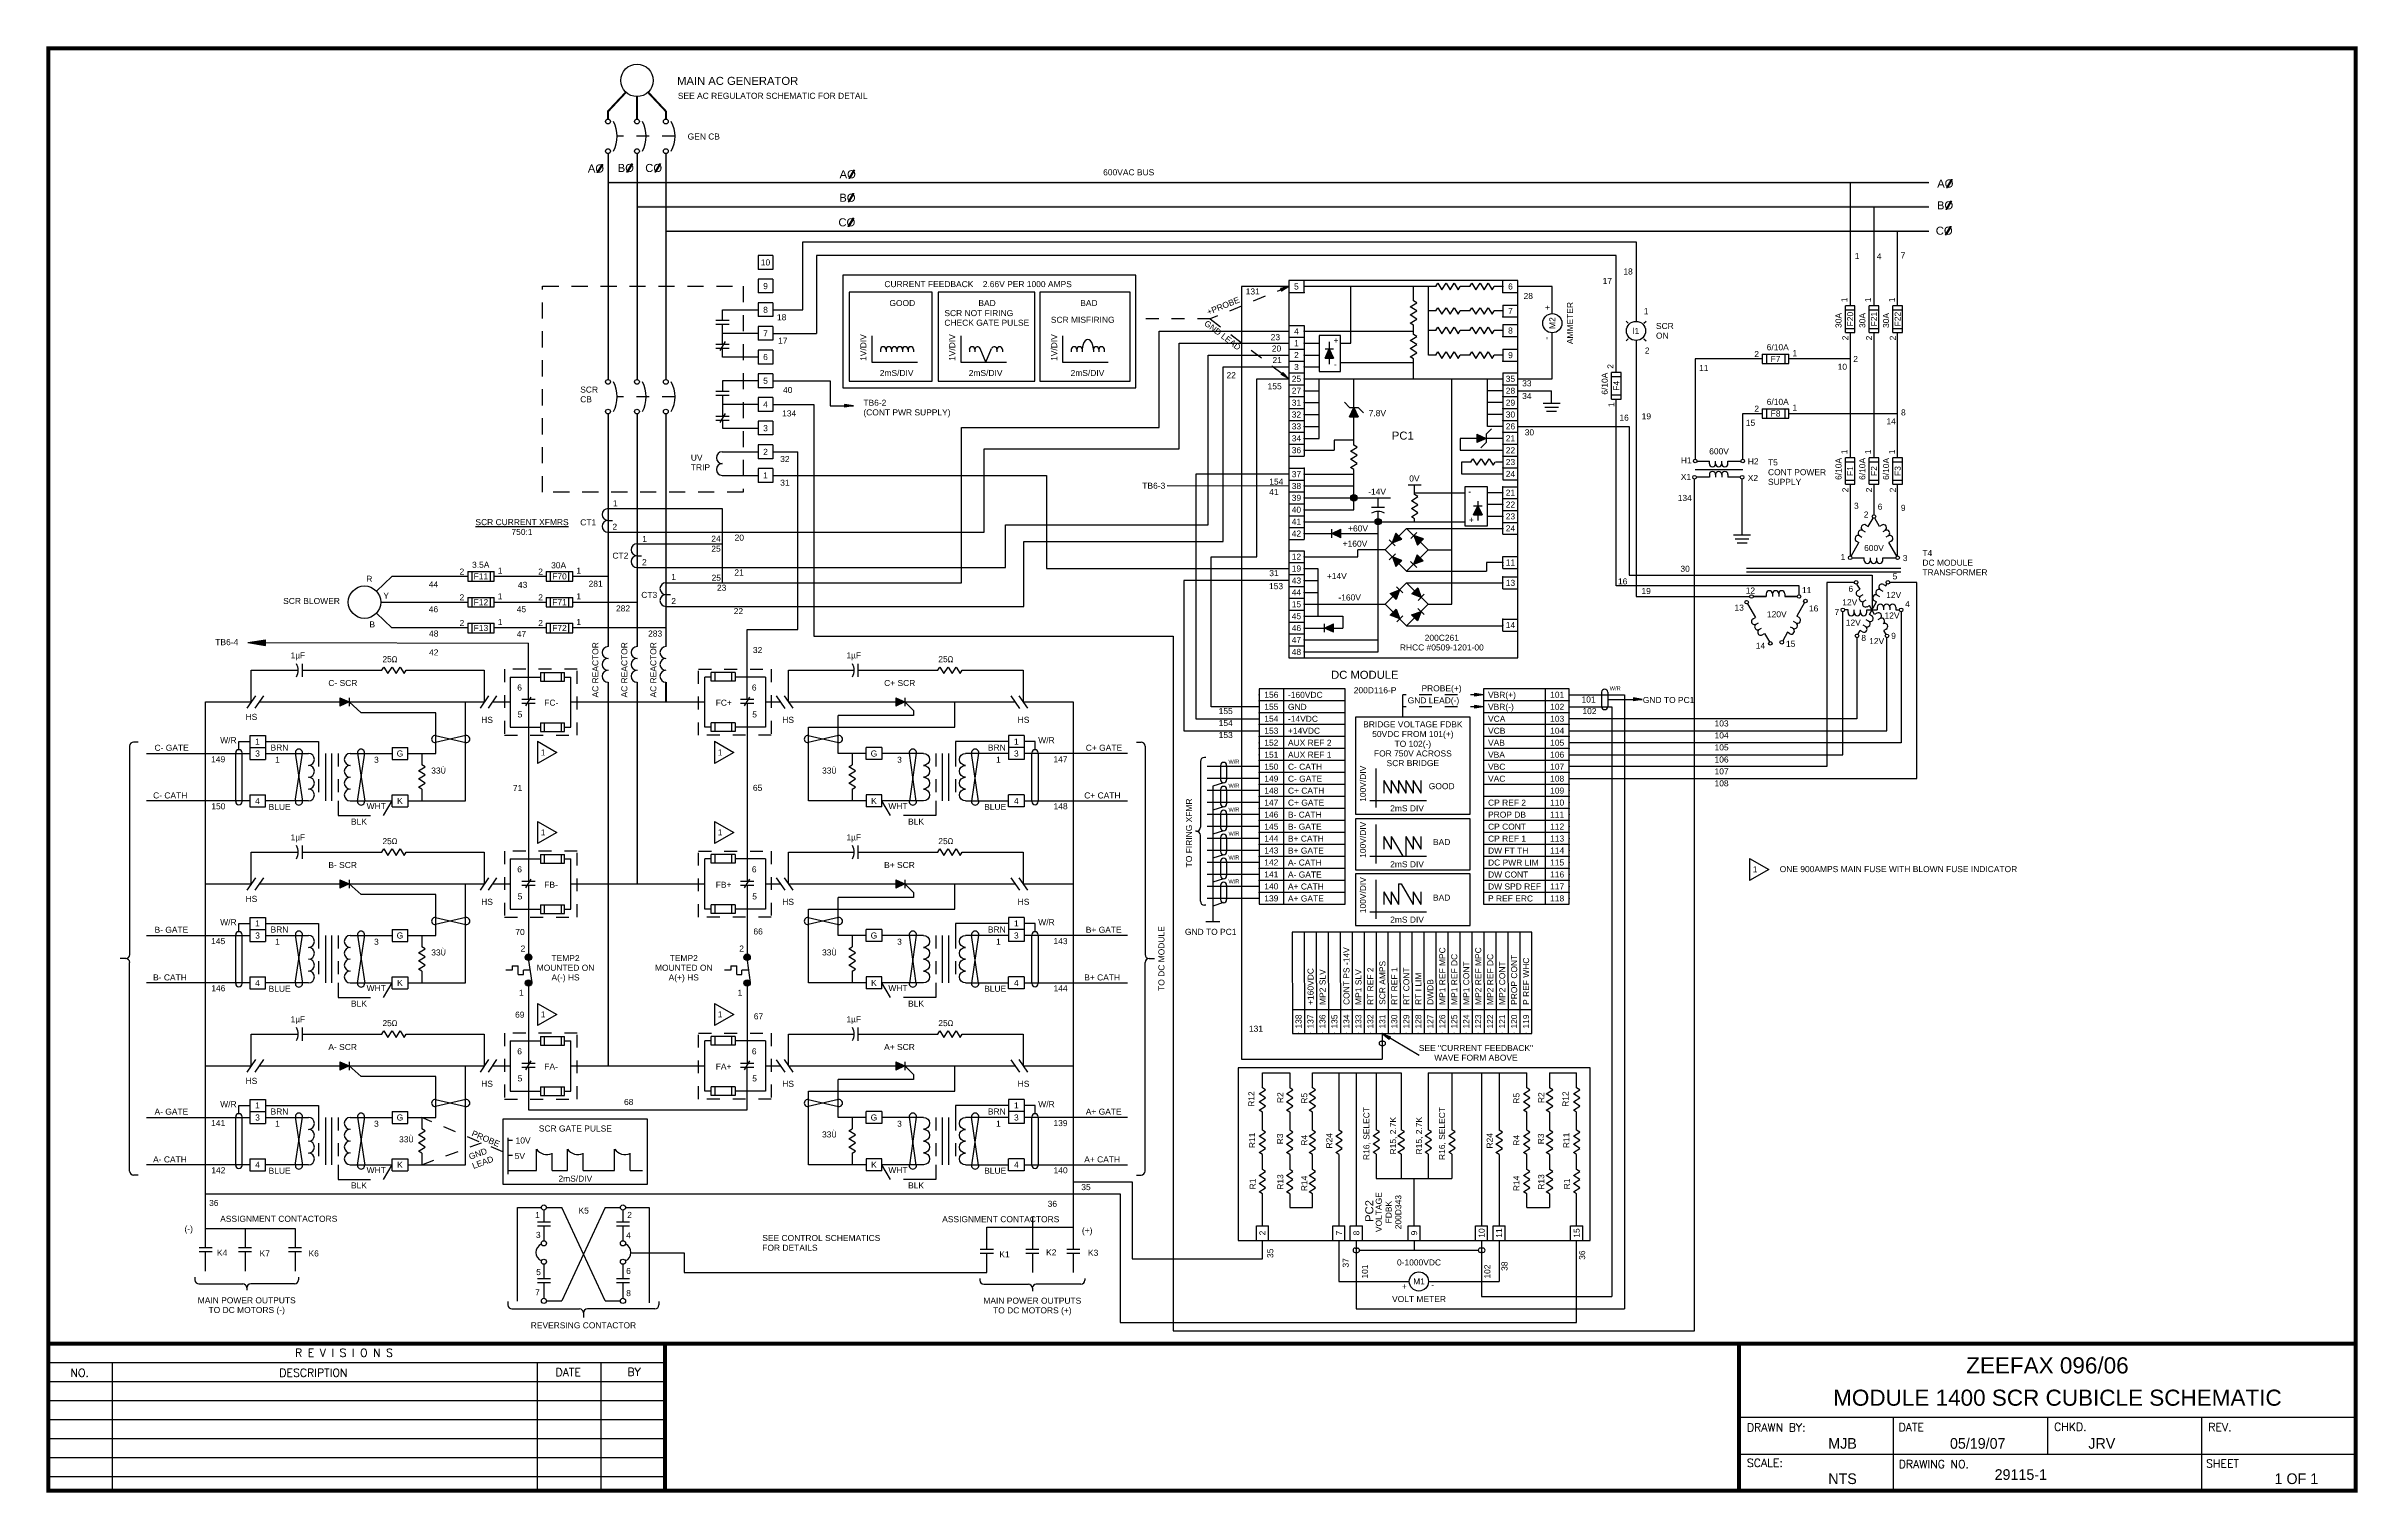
# Model space of a CAD drawing. Extents: x 1.5 to 19.5, y -3 to 8.3.
import ezdxf
from ezdxf.enums import TextEntityAlignment as Align

# ---------------------------------------------------------------- set-up
doc = ezdxf.new("R2010")
doc.units = 0
doc.header["$MEASUREMENT"] = 0
doc.linetypes.add('DASHED2', pattern=[0.375, 0.25, -0.125])
doc.layers.get('0').update_dxf_attribs({"linetype": 'CONTINUOUS'})
doc.layers.add('DRAWING', color=7, linetype='CONTINUOUS')
doc.styles.add('A1', font='A1.shx')
doc.styles.add('ROMAND', font='ROMAND.shx')
doc.styles.get("Standard").update_dxf_attribs({"font": 'ARIAL.TTF'})

msp = doc.modelspace()

# ---------------------------------------------------------------- texts
at = {"color": 7}
for s, height, style, p in [('R E V I S I O N S', 0.06209, 'ROMAND', (3.445, -1.914)), ('NO.', 0.0621, 'ROMAND', (1.701, -2.069)), ('DESCRIPTION', 0.06209, 'ROMAND', (3.323, -2.069)), ('DATE', 0.0621, 'ROMAND', (5.468, -2.065)), ('BY', 0.0621, 'ROMAND', (6.026, -2.063)), ('DRAWN BY:', 0.0621, 'ROMAND', (14.72, -2.494)), ('DATE', 0.0621, 'ROMAND', (15.898, -2.492)), ('CHKD.', 0.0621, 'ROMAND', (17.105, -2.489)), ('REV.', 0.0621, 'ROMAND', (18.303, -2.491)), ('MJB', 0.0829, 'A1', (15.352, -2.628)), ('05/19/07', 0.0829, 'A1', (16.297, -2.628)), ('JRV', 0.0829, 'A1', (17.372, -2.628)), ('SCALE:', 0.0621, 'ROMAND', (14.72, -2.769)), ('NTS', 0.0829, 'A1', (15.352, -2.902)), ('DRAWING NO.', 0.06209, 'ROMAND', (15.899, -2.778)), ('29115-1', 0.0829, 'A1', (16.644, -2.87)), ('SHEET', 0.0621, 'ROMAND', (18.286, -2.774)), ('1 OF 1', 0.0829, 'A1', (18.818, -2.902))]:
    msp.add_text(s, height=height, dxfattribs=dict(at, style=style)).set_placement(p)
at = {"layer": 'DRAWING', "color": 7}
for s, height, p in [('MAIN AC GENERATOR', 0.0625, (6.412, 7.961)), ('SEE AC REGULATOR SCHEMATIC FOR DETAIL', 0.04688, (6.418, 7.853)), ('GEN CB', 0.0469, (6.494, 7.537)), ('600VAC BUS', 0.0469, (9.721, 7.259)), ('1', 0.0469, (15.558, 6.609)), ('4', 0.0469, (15.729, 6.607)), ('7', 0.0469, (15.914, 6.614)), ('17', 0.0469, (13.6, 6.416)), ('18', 0.0469, (13.761, 6.489)), ('CURRENT FEEDBACK    2.66V PER 1000 AMPS', 0.04688, (8.022, 6.391)), ('GOOD', 0.0469, (8.061, 6.244)), ('BAD', 0.0469, (8.752, 6.244)), ('BAD', 0.0469, (9.543, 6.244)), ('131', 0.0469, (10.828, 6.334)), ('28', 0.0469, (12.986, 6.299)), ('18', 0.0469, (7.188, 6.134)), ('SCR NOT FIRING', 0.04688, (8.488, 6.166)), ('CHECK GATE PULSE', 0.04688, (8.488, 6.091)), ('SCR MISFIRING', 0.04688, (9.315, 6.114)), ('1', 0.0469, (13.919, 6.181)), ('SCR', 0.0469, (14.014, 6.066)), ('17', 0.0469, (7.197, 5.952)), ('23', 0.0469, (11.022, 5.979)), ('20', 0.0469, (11.031, 5.891)), ('+', 0.0469, (11.51, 5.953)), ('ON', 0.0469, (14.014, 5.991)), ('6/10A', 0.0469, (14.874, 5.901)), ('2mS/DIV', 0.0469, (7.986, 5.701)), ('2mS/DIV', 0.0469, (8.677, 5.701)), ('2mS/DIV', 0.0469, (9.468, 5.701)), ('21', 0.0469, (11.036, 5.801)), ('-', 0.0469, (11.514, 5.769)), ('2', 0.0469, (13.928, 5.875)), ('11', 0.0469, (14.349, 5.74)), ('2', 0.0469, (14.778, 5.848)), ('1', 0.0469, (15.074, 5.855)), ('10', 0.0469, (15.425, 5.749)), ('2', 0.0469, (15.546, 5.81)), ('SCR', 0.0469, (5.66, 5.572)), ('40', 0.0469, (7.235, 5.569)), ('22', 0.0469, (10.679, 5.684)), ('155', 0.0469, (10.998, 5.598)), ('33', 0.0469, (12.975, 5.621)), ('34', 0.0469, (12.975, 5.522)), ('CB', 0.0469, (5.66, 5.497)), ('134', 0.0469, (7.228, 5.387)), ('TB6-2', 0.0469, (7.859, 5.47)), ('(CONT PWR SUPPLY)', 0.04688, (7.859, 5.395)), ('7.8V', 0.0469, (11.783, 5.389)), ('16', 0.0469, (13.73, 5.354)), ('19', 0.0469, (13.903, 5.365)), ('2', 0.0469, (14.778, 5.424)), ('6/10A', 0.0469, (14.874, 5.477)), ('1', 0.0469, (15.074, 5.432)), ('8', 0.0469, (15.917, 5.395)), ('PC1', 0.0625, (11.963, 5.207)), ('30', 0.0469, (12.995, 5.24)), ('15', 0.0469, (14.712, 5.314)), ('14', 0.0469, (15.804, 5.326)), ('UV', 0.0469, (6.519, 5.044)), ('32', 0.0469, (7.213, 5.033)), ('H1', 0.0469, (14.207, 5.023)), ('H2', 0.0469, (14.727, 5.015)), ('T5', 0.0469, (14.884, 5.007)), ('TRIP', 0.0469, (6.519, 4.969)), ('31', 0.0469, (7.213, 4.849)), ('TB6-3', 0.0469, (10.025, 4.826)), ('154', 0.0469, (11.011, 4.858)), ('0V', 0.0469, (12.098, 4.882)), ('X1', 0.0469, (14.207, 4.894)), ('X2', 0.0469, (14.727, 4.886)), ('SUPPLY', 0.0469, (14.884, 4.856)), ('CONT POWER', 0.0469, (14.884, 4.931)), ('1', 0.0469, (5.914, 4.69)), ('41', 0.0469, (11.011, 4.778)), ('-14V', 0.0469, (11.779, 4.779)), ('-', 0.0469, (12.557, 4.781)), ('134', 0.0469, (14.183, 4.731)), ('3', 0.0469, (15.552, 4.67)), ('6', 0.0469, (15.736, 4.663)), ('9', 0.0469, (15.916, 4.654)), ('CT1', 0.0469, (5.66, 4.541)), ('2', 0.0469, (5.91, 4.507)), ('+60V', 0.0469, (11.623, 4.494)), ('+', 0.0469, (12.561, 4.561)), ('2', 0.0469, (15.628, 4.602)), ('CT2', 0.0469, (5.91, 4.283)), ('1', 0.0469, (6.142, 4.413)), ('24', 0.0469, (6.678, 4.414)), ('25', 0.0469, (6.678, 4.337)), ('20', 0.0469, (6.859, 4.423)), ('+160V', 0.0469, (11.581, 4.376)), ('1', 0.0469, (15.448, 4.272)), ('3', 0.0469, (15.931, 4.264)), ('T4', 0.0469, (16.083, 4.303)), ('R', 0.0469, (3.999, 4.103)), ('2', 0.0469, (4.723, 4.159)), ('3.5A', 0.0469, (4.82, 4.212)), ('1', 0.0469, (5.02, 4.166)), ('2', 0.0469, (5.334, 4.159)), ('30A', 0.0469, (5.434, 4.208)), ('1', 0.0469, (5.63, 4.166)), ('2', 0.0469, (6.14, 4.232)), ('1', 0.0469, (6.367, 4.118)), ('25', 0.0469, (6.68, 4.111)), ('21', 0.0469, (6.857, 4.152)), ('31', 0.0469, (11.011, 4.147)), ('+14V', 0.0469, (11.458, 4.124)), ('16', 0.0469, (13.719, 4.083)), ('30', 0.0469, (14.204, 4.181)), ('5', 0.0469, (15.852, 4.122)), ('TRANSFORMER', 0.04688, (16.083, 4.153)), ('DC MODULE', 0.0469, (16.083, 4.228)), ('SCR BLOWER', 0.0469, (3.353, 3.931)), ('Y', 0.0469, (4.131, 3.972)), ('44', 0.0469, (4.484, 4.06)), ('2', 0.0469, (4.723, 3.959)), ('1', 0.0469, (5.02, 3.967)), ('43', 0.0469, (5.176, 4.056)), ('2', 0.0469, (5.334, 3.959)), ('1', 0.0469, (5.63, 3.967)), ('281', 0.0469, (5.725, 4.065)), ('CT3', 0.0469, (6.134, 3.978)), ('2', 0.0469, (6.367, 3.93)), ('23', 0.0469, (6.722, 4.034)), ('153', 0.0469, (11.009, 4.046)), ('-160V', 0.0469, (11.548, 3.958)), ('19', 0.0469, (13.901, 4.008)), ('12', 0.0469, (14.711, 4.012)), ('11', 0.0469, (15.148, 4.015)), ('12V', 0.0469, (15.461, 3.921)), ('6', 0.0469, (15.509, 4.025)), ('12V', 0.0469, (15.802, 3.978)), ('4', 0.0469, (15.949, 3.907)), ('B', 0.0469, (4.023, 3.749)), ('46', 0.0469, (4.484, 3.867)), ('2', 0.0469, (4.723, 3.76)), ('1', 0.0469, (5.02, 3.767)), ('45', 0.0469, (5.167, 3.867)), ('2', 0.0469, (5.334, 3.76)), ('1', 0.0469, (5.63, 3.767)), ('282', 0.0469, (5.938, 3.873)), ('22', 0.0469, (6.852, 3.852)), ('13', 0.0469, (14.624, 3.879)), ('120V', 0.0469, (14.876, 3.828)), ('16', 0.0469, (15.202, 3.873)), ('7', 0.0469, (15.401, 3.845)), ('12V', 0.0469, (15.488, 3.763)), ('12V', 0.0469, (15.789, 3.818)), ('TB6-4', 0.0469, (2.826, 3.611)), ('48', 0.0469, (4.486, 3.678)), ('47', 0.0469, (5.167, 3.674)), ('283', 0.0469, (6.187, 3.678)), ('32', 0.0469, (7.001, 3.55)), ('14', 0.0469, (14.789, 3.583)), ('15', 0.0469, (15.024, 3.598)), ('8', 0.0469, (15.609, 3.644)), ('12V', 0.0469, (15.67, 3.619)), ('9', 0.0469, (15.841, 3.66)), ('42', 0.0469, (4.486, 3.531)), ('DC MODULE', 0.0625, (11.491, 3.35)), ('C- SCR', 0.0469, (3.704, 3.294)), ('6', 0.0469, (5.171, 3.259)), ('6', 0.0469, (6.993, 3.259)), ('C+ SCR', 0.0469, (8.02, 3.294)), ('-160VDC', 0.0469, (11.156, 3.202)), ('200D116-P', 0.0469, (11.667, 3.238)), ('PROBE(+)', 0.0469, (12.193, 3.253)), ('VBR(+)', 0.0469, (12.71, 3.202)), ('W/R', 0.0312, (13.655, 3.26)), ('HS', 0.0469, (3.061, 3.031)), ('HS', 0.0469, (4.891, 3.008)), ('5', 0.0469, (5.174, 3.05)), ('FC-', 0.0469, (5.381, 3.141)), ('FC+', 0.0469, (6.712, 3.141)), ('5', 0.0469, (6.996, 3.05)), ('HS', 0.0469, (7.229, 3.008)), ('HS', 0.0469, (9.057, 3.008)), ('155', 0.0469, (10.618, 3.076)), ('GND', 0.0469, (11.156, 3.109)), ('-14VDC', 0.0469, (11.156, 3.016)), ('GND LEAD(-)', 0.04688, (12.086, 3.159)), ('VBR(-)', 0.0469, (12.71, 3.109)), ('VCA', 0.0469, (12.71, 3.016)), ('101', 0.0469, (13.436, 3.166)), ('102', 0.0469, (13.443, 3.076)), ('GND TO PC1', 0.0469, (13.912, 3.162)), ('W/R', 0.0469, (2.864, 2.85)), ('W/R', 0.0469, (9.217, 2.85)), ('154', 0.0469, (10.618, 2.983)), ('153', 0.0469, (10.618, 2.89)), ('AUX REF 2', 0.0469, (11.156, 2.83)), ('+14VDC', 0.0469, (11.156, 2.923)), ('VCB', 0.0469, (12.71, 2.923)), ('VAB', 0.0469, (12.71, 2.83)), ('103', 0.0469, (14.469, 2.98)), ('104', 0.0469, (14.469, 2.887)), ('C- GATE', 0.0469, (2.354, 2.791)), ('149', 0.0469, (2.794, 2.702)), ('BRN', 0.0469, (3.255, 2.793)), ('1', 0.0469, (3.291, 2.698)), ('BRN', 0.0469, (8.826, 2.793)), ('1', 0.0469, (8.889, 2.698)), ('147', 0.0469, (9.335, 2.702)), ('C+ GATE', 0.0469, (9.586, 2.791)), ('W/R', 0.0312, (10.694, 2.691)), ('AUX REF 1', 0.0469, (11.156, 2.737)), ('VBA', 0.0469, (12.71, 2.737)), ('105', 0.0469, (14.469, 2.794)), ('106', 0.0469, (14.469, 2.7)), ('71', 0.0469, (5.137, 2.478)), ('65', 0.0469, (7.001, 2.48)), ('W/R', 0.0312, (10.694, 2.505)), ('C- CATH', 0.0469, (11.156, 2.644)), ('C- GATE', 0.0469, (11.156, 2.551)), ('VBC', 0.0469, (12.71, 2.644)), ('VAC', 0.0469, (12.71, 2.551)), ('107', 0.0469, (14.469, 2.608)), ('108', 0.0469, (14.469, 2.515)), ('C- CATH', 0.0469, (2.343, 2.421)), ('150', 0.0469, (2.795, 2.337)), ('BLUE', 0.0469, (3.24, 2.332)), ('BLUE', 0.0469, (8.797, 2.332)), ('148', 0.0469, (9.336, 2.337)), ('C+ CATH', 0.0469, (9.574, 2.421)), ('W/R', 0.0312, (10.694, 2.319)), ('C+ CATH', 0.0469, (11.156, 2.458)), ('C+ GATE', 0.0469, (11.156, 2.365)), ('CP REF 2', 0.0469, (12.71, 2.365)), ('W/R', 0.0312, (10.694, 2.133)), ('B- CATH', 0.0469, (11.156, 2.272)), ('B- GATE', 0.0469, (11.156, 2.179)), ('CP CONT', 0.0469, (12.71, 2.179)), ('PROP DB', 0.0469, (12.71, 2.272)), ('W/R', 0.0312, (10.694, 1.947)), ('B+ CATH', 0.0469, (11.156, 2.086)), ('B+ GATE', 0.0469, (11.156, 1.993)), ('CP REF 1', 0.0469, (12.71, 2.086)), ('DW FT TH', 0.0469, (12.71, 1.993)), ('B- SCR', 0.0469, (3.704, 1.881)), ('6', 0.0469, (5.171, 1.847)), ('6', 0.0469, (6.993, 1.847)), ('B+ SCR', 0.0469, (8.02, 1.881)), ('A- CATH', 0.0469, (11.156, 1.9)), ('A- GATE', 0.0469, (11.156, 1.807)), ('DC PWR LIM', 0.0469, (12.71, 1.9)), ('DW CONT', 0.0469, (12.71, 1.807)), ('ONE 900AMPS MAIN FUSE WITH BLOWN FUSE INDICATOR', 0.04688, (14.975, 1.849)), ('HS', 0.0469, (3.061, 1.618)), ('HS', 0.0469, (4.891, 1.595)), ('5', 0.0469, (5.174, 1.637)), ('FB-', 0.0469, (5.381, 1.728)), ('FB+', 0.0469, (6.712, 1.728)), ('5', 0.0469, (6.996, 1.637)), ('HS', 0.0469, (7.229, 1.595)), ('HS', 0.0469, (9.057, 1.595)), ('W/R', 0.0312, (10.694, 1.761)), ('A+ CATH', 0.0469, (11.156, 1.714)), ('A+ GATE', 0.0469, (11.156, 1.621)), ('DW SPD REF', 0.0469, (12.71, 1.714)), ('P REF ERC', 0.0469, (12.71, 1.621)), ('W/R', 0.0469, (2.864, 1.437)), ('W/R', 0.0469, (9.217, 1.437)), ('B- GATE', 0.0469, (2.354, 1.378)), ('145', 0.0469, (2.794, 1.29)), ('BRN', 0.0469, (3.255, 1.38)), ('1', 0.0469, (3.291, 1.285)), ('70', 0.0469, (5.156, 1.361)), ('2', 0.0469, (5.197, 1.232)), ('2', 0.0469, (6.895, 1.232)), ('66', 0.0469, (7.005, 1.365)), ('BRN', 0.0469, (8.826, 1.38)), ('1', 0.0469, (8.889, 1.285)), ('143', 0.0469, (9.335, 1.29)), ('B+ GATE', 0.0469, (9.586, 1.378)), ('GND TO PC1', 0.0469, (10.356, 1.362)), ('B- CATH', 0.0469, (2.343, 1.008)), ('146', 0.0469, (2.795, 0.924)), ('BLUE', 0.0469, (3.24, 0.92)), ('1', 0.0469, (5.184, 0.889)), ('1', 0.0469, (6.882, 0.889)), ('BLUE', 0.0469, (8.797, 0.92)), ('144', 0.0469, (9.336, 0.924)), ('B+ CATH', 0.0469, (9.574, 1.008)), ('69', 0.0469, (5.154, 0.719)), ('67', 0.0469, (7.008, 0.706)), ('131', 0.0469, (10.853, 0.61)), ('A- SCR', 0.0469, (3.704, 0.468)), ('6', 0.0469, (5.171, 0.434)), ('FA-', 0.0469, (5.381, 0.316)), ('FA+', 0.0469, (6.712, 0.316)), ('6', 0.0469, (6.993, 0.434)), ('A+ SCR', 0.0469, (8.02, 0.468)), ('HS', 0.0469, (3.061, 0.205)), ('HS', 0.0469, (4.891, 0.182)), ('5', 0.0469, (5.174, 0.224)), ('5', 0.0469, (6.996, 0.224)), ('HS', 0.0469, (7.229, 0.182)), ('HS', 0.0469, (9.057, 0.182)), ('A- GATE', 0.0469, (2.354, -0.034)), ('W/R', 0.0469, (2.864, 0.024)), ('BRN', 0.0469, (3.255, -0.033)), ('68', 0.0469, (6, 0.041)), ('BRN', 0.0469, (8.826, -0.033)), ('W/R', 0.0469, (9.217, 0.024)), ('A+ GATE', 0.0469, (9.586, -0.034)), ('141', 0.0469, (2.794, -0.123)), ('1', 0.0469, (3.291, -0.128)), ('1', 0.0469, (8.889, -0.128)), ('139', 0.0469, (9.335, -0.123)), ('A- CATH', 0.0469, (2.343, -0.405)), ('5V', 0.0469, (5.151, -0.379)), ('10V', 0.0469, (5.158, -0.258)), ('A+ CATH', 0.0469, (9.574, -0.405)), ('142', 0.0469, (2.795, -0.489)), ('BLUE', 0.0469, (3.24, -0.493)), ('BLUE', 0.0469, (8.797, -0.493)), ('140', 0.0469, (9.336, -0.489)), ('36', 0.0469, (2.778, -0.743)), ('36', 0.0469, (9.29, -0.75)), ('35', 0.0469, (9.551, -0.62)), ('(-)', 0.0469, (2.587, -0.944)), ('ASSIGNMENT CONTACTORS', 0.04688, (2.864, -0.866)), ('1', 0.0469, (5.31, -0.837)), ('K5', 0.0469, (5.647, -0.802)), ('2', 0.0469, (6.025, -0.836)), ('ASSIGNMENT CONTACTORS', 0.04688, (8.471, -0.869)), ('3', 0.0469, (5.316, -0.991)), ('4', 0.0469, (6.017, -0.994)), ('SEE CONTROL SCHEMATICS', 0.04688, (7.074, -1.015)), ('FOR DETAILS', 0.04688, (7.074, -1.091)), ('(+)', 0.0469, (9.556, -0.957)), ('K4', 0.0469, (2.839, -1.13)), ('K7', 0.0469, (3.17, -1.135)), ('K6', 0.0469, (3.55, -1.135)), ('5', 0.0469, (5.318, -1.28)), ('6', 0.0469, (6.017, -1.271)), ('K1', 0.0469, (8.915, -1.142)), ('K2', 0.0469, (9.278, -1.127)), ('K3', 0.0469, (9.603, -1.13)), ('7', 0.0469, (5.31, -1.437)), ('8', 0.0469, (6.017, -1.443)), ('+', 0.0469, (12.041, -1.391)), ('-', 0.0469, (12.268, -1.381))]:
    msp.add_text(s, height=height, dxfattribs=at).set_placement(p)
for s, p in [('10', (7.099, 6.583)), ('9', (7.099, 6.399)), ('5', (11.222, 6.396)), ('6', (12.884, 6.396)), ('8', (7.099, 6.215)), ('7', (12.884, 6.206)), ('7', (7.099, 6.032)), ('4', (11.222, 6.048)), ('1', (11.222, 5.956)), ('8', (12.884, 6.054)), ('l1', (13.859, 6.051)), ('6', (7.099, 5.848)), ('3', (11.222, 5.771)), ('2', (11.222, 5.864)), ('9', (12.884, 5.863)), ('F7', (14.943, 5.834)), ('5', (7.099, 5.664)), ('25', (11.222, 5.679)), ('27', (11.222, 5.587)), ('35', (12.884, 5.679)), ('28', (12.884, 5.587)), ('4', (7.099, 5.48)), ('31', (11.222, 5.494)), ('32', (11.222, 5.402)), ('30', (12.884, 5.402)), ('29', (12.884, 5.494)), ('F8', (14.943, 5.41)), ('3', (7.099, 5.296)), ('33', (11.222, 5.31)), ('34', (11.222, 5.217)), ('26', (12.884, 5.31)), ('21', (12.884, 5.217)), ('2', (7.099, 5.112)), ('36', (11.222, 5.125)), ('22', (12.884, 5.125)), ('23', (12.884, 5.033)), ('1', (7.099, 4.929)), ('37', (11.222, 4.939)), ('38', (11.222, 4.847)), ('24', (12.884, 4.941)), ('40', (11.222, 4.663)), ('39', (11.222, 4.755)), ('21', (12.884, 4.795)), ('22', (12.884, 4.703)), ('41', (11.222, 4.57)), ('42', (11.222, 4.478)), ('23', (12.884, 4.611)), ('24', (12.884, 4.518)), ('12', (11.222, 4.298)), ('F11', (4.889, 4.145)), ('F70', (5.499, 4.145)), ('43', (11.222, 4.113)), ('19', (11.222, 4.206)), ('11', (12.884, 4.253)), ('F12', (4.889, 3.945)), ('F71', (5.499, 3.945)), ('44', (11.222, 4.021)), ('15', (11.222, 3.929)), ('13', (12.884, 4.095)), ('45', (11.222, 3.836)), ('14', (12.884, 3.767)), ('F13', (4.889, 3.745)), ('F72', (5.499, 3.745)), ('46', (11.222, 3.744)), ('47', (11.222, 3.652)), ('48', (11.222, 3.559)), ('156', (11.027, 3.226)), ('101', (13.247, 3.226)), ('155', (11.027, 3.133)), ('154', (11.027, 3.04)), ('102', (13.247, 3.133)), ('103', (13.247, 3.04)), ('1', (3.154, 2.863)), ('1', (9.047, 2.863)), ('153', (11.027, 2.947)), ('152', (11.027, 2.854)), ('104', (13.247, 2.947)), ('105', (13.247, 2.854)), ('3', (3.154, 2.77)), ('G', (4.26, 2.77)), ('1', (5.372, 2.778)), ('1', (6.746, 2.778)), ('G', (7.941, 2.77)), ('3', (9.047, 2.77)), ('151', (11.027, 2.761)), ('106', (13.247, 2.761)), ('150', (11.027, 2.668)), ('149', (11.027, 2.575)), ('107', (13.247, 2.668)), ('108', (13.247, 2.575)), ('4', (3.154, 2.402)), ('K', (4.26, 2.402)), ('K', (7.941, 2.402)), ('4', (9.047, 2.402)), ('148', (11.027, 2.482)), ('147', (11.027, 2.389)), ('109', (13.247, 2.482)), ('110', (13.247, 2.389)), ('1', (5.372, 2.157)), ('1', (6.746, 2.157)), ('146', (11.027, 2.296)), ('145', (11.027, 2.203)), ('111', (13.247, 2.296)), ('112', (13.247, 2.203)), ('144', (11.027, 2.11)), ('143', (11.027, 2.017)), ('113', (13.247, 2.11)), ('114', (13.247, 2.017)), ('142', (11.027, 1.924)), ('141', (11.027, 1.831)), ('115', (13.247, 1.924)), ('116', (13.247, 1.831)), ('1', (14.784, 1.87)), ('140', (11.027, 1.738)), ('139', (11.027, 1.645)), ('117', (13.247, 1.738)), ('118', (13.247, 1.645)), ('1', (3.154, 1.451)), ('1', (9.047, 1.451)), ('3', (3.154, 1.357)), ('G', (4.26, 1.357)), ('G', (7.941, 1.357)), ('3', (9.047, 1.357)), ('4', (3.154, 0.989)), ('K', (4.26, 0.989)), ('K', (7.941, 0.989)), ('4', (9.047, 0.989)), ('1', (5.372, 0.744)), ('1', (6.746, 0.744)), ('1', (3.154, 0.038)), ('1', (9.047, 0.038)), ('3', (3.154, -0.056)), ('G', (4.26, -0.056)), ('G', (7.941, -0.056)), ('3', (9.047, -0.056)), ('4', (3.154, -0.423)), ('K', (4.26, -0.423)), ('K', (7.941, -0.423)), ('4', (9.047, -0.423)), ('M1', (12.174, -1.329))]:
    msp.add_text(s, height=0.0469, dxfattribs=at).set_placement(p, align=Align.MIDDLE_CENTER)
at = {"layer": 'DRAWING', "color": 7, "linetype": 'DASHED2'}
for s, rotation, p in [('+PROBE', 22.3717, (10.538, 6.173)), ('GND LEAD', 322.6865, (10.501, 6.1)), ('PROBE', 337.0387, (4.812, -0.197)), ('GND', 20.2691, (4.805, -0.385)), ('LEAD', 20.2691, (4.831, -0.456))]:
    msp.add_text(s, height=0.0469, rotation=rotation, dxfattribs=at).set_placement(p)
at = {"layer": 'DRAWING', "color": 7}
for s, height, p in [('1', 0.0469, (15.5, 6.274)), ('1', 0.0469, (15.685, 6.274)), ('1', 0.0469, (15.87, 6.274)), ('30A', 0.0469, (15.455, 6.074)), ('30A', 0.0469, (15.64, 6.074)), ('30A', 0.0469, (15.824, 6.074)), ('1V/DIV', 0.0469, (7.882, 5.818)), ('1V/DIV', 0.0469, (8.572, 5.818)), ('1V/DIV', 0.0469, (9.364, 5.818)), ('2', 0.0469, (15.508, 5.978)), ('2', 0.0469, (15.692, 5.978)), ('2', 0.0469, (15.877, 5.978)), ('2', 0.0469, (13.684, 5.757)), ('6/10A', 0.0469, (13.639, 5.556)), ('1', 0.0469, (13.691, 5.46)), ('6/10A', 0.0469, (15.455, 4.894)), ('1', 0.0469, (15.5, 5.094)), ('6/10A', 0.0469, (15.64, 4.894)), ('1', 0.0469, (15.685, 5.094)), ('6/10A', 0.0469, (15.824, 4.894)), ('1', 0.0469, (15.87, 5.094)), ('2', 0.0469, (15.508, 4.798)), ('2', 0.0469, (15.692, 4.798)), ('2', 0.0469, (15.877, 4.798)), ('AC REACTOR', 0.0469, (5.801, 3.205)), ('AC REACTOR', 0.0469, (6.026, 3.205)), ('AC REACTOR', 0.0469, (6.251, 3.205)), ('100V/DIV', 0.0469, (11.762, 2.395)), ('TO FIRING XFMR', 0.04688, (10.411, 1.886)), ('100V/DIV', 0.0469, (11.762, 1.96)), ('100V/DIV', 0.0469, (11.762, 1.53)), ('CONT PS -14V', 0.04688, (11.634, 0.818)), ('MP1 REF MPC', 0.04688, (12.378, 0.818)), ('MP2 REF MPC', 0.04688, (12.657, 0.818)), ('+160VDC', 0.0469, (11.355, 0.818)), ('MP2 SLV', 0.0469, (11.448, 0.818)), ('MP1 SLV', 0.0469, (11.727, 0.818)), ('RT REF 2', 0.0469, (11.82, 0.818)), ('SCR AMPS', 0.0469, (11.913, 0.818)), ('RT REF 1', 0.0469, (12.006, 0.818)), ('RT CONT', 0.0469, (12.099, 0.818)), ('MP1 REF DC', 0.0469, (12.471, 0.818)), ('MP1 CONT', 0.0469, (12.564, 0.818)), ('MP2 REF DC', 0.0469, (12.75, 0.818)), ('MP2 CONT', 0.0469, (12.843, 0.818)), ('PROP CONT', 0.0469, (12.936, 0.818)), ('P REF WHC', 0.0469, (13.029, 0.818)), ('RT I LIM', 0.0469, (12.192, 0.818)), ('DWDB', 0.0469, (12.285, 0.818)), ('R12', 0.0469, (10.895, 0.027)), ('R2', 0.0469, (11.12, 0.056)), ('R5', 0.0469, (11.306, 0.051)), ('R16, SELECT', 0.04688, (11.789, -0.386)), ('R16, SELECT', 0.04688, (12.376, -0.386)), ('R5', 0.0469, (12.954, 0.051)), ('R2', 0.0469, (13.146, 0.056)), ('R12', 0.0469, (13.335, 0.027)), ('R11', 0.0469, (10.901, -0.294)), ('R24', 0.0469, (11.5, -0.297)), ('R15, 2.7K', 0.0469, (11.996, -0.343)), ('R15, 2.7K', 0.0469, (12.197, -0.343)), ('R24', 0.0469, (12.746, -0.297)), ('R11', 0.0469, (13.341, -0.294)), ('R3', 0.0469, (11.118, -0.264)), ('R4', 0.0469, (11.306, -0.275)), ('R4', 0.0469, (12.954, -0.275)), ('R3', 0.0469, (13.144, -0.264)), ('R1', 0.0469, (10.906, -0.614)), ('R13', 0.0469, (11.12, -0.617)), ('R14', 0.0469, (11.306, -0.628)), ('R14', 0.0469, (12.954, -0.628)), ('R13', 0.0469, (13.146, -0.617)), ('R1', 0.0469, (13.346, -0.614)), ('PC2', 0.0625, (11.819, -0.867)), ('35', 0.0469, (11.042, -1.147)), ('37', 0.0469, (11.628, -1.221)), ('101', 0.0469, (11.777, -1.307)), ('102', 0.0469, (12.728, -1.307)), ('38', 0.0469, (12.861, -1.247)), ('36', 0.0469, (13.464, -1.161))]:
    msp.add_text(s, height=height, rotation=90, dxfattribs=at).set_placement(p)
for s, height, p in [('+', 0.0469, (13.194, 6.231)), ('AMMETER', 0.0469, (13.37, 6.112)), ('-', 0.0469, (13.187, 5.995)), ('TO DC MODULE', 0.04688, (10.197, 1.178)), ('VOLTAGE', 0.0469, (11.885, -0.791)), ('FDBK', 0.0469, (11.961, -0.791)), ('200D343', 0.0469, (12.036, -0.791))]:
    msp.add_text(s, height=height, rotation=90, dxfattribs=at).set_placement(p, align=Align.CENTER)
for s, p in [('M2', (13.209, 6.112)), ('F20', (15.522, 6.143)), ('F21', (15.707, 6.143)), ('F22', (15.891, 6.143)), ('F4', (13.706, 5.625)), ('F1', (15.522, 4.963)), ('F2', (15.707, 4.963)), ('F3', (15.891, 4.963)), ('138', (11.238, 0.689)), ('137', (11.331, 0.689)), ('136', (11.424, 0.689)), ('135', (11.517, 0.689)), ('134', (11.61, 0.689)), ('133', (11.703, 0.689)), ('132', (11.796, 0.689)), ('131', (11.889, 0.689)), ('130', (11.982, 0.689)), ('129', (12.075, 0.689)), ('128', (12.168, 0.689)), ('127', (12.261, 0.689)), ('126', (12.354, 0.689)), ('125', (12.447, 0.689)), ('124', (12.54, 0.689)), ('123', (12.633, 0.689)), ('122', (12.726, 0.689)), ('121', (12.819, 0.689)), ('120', (12.912, 0.689)), ('119', (13.005, 0.689)), ('2', (10.958, -0.953)), ('7', (11.552, -0.953)), ('8', (11.687, -0.953)), ('9', (12.136, -0.953)), ('10', (12.66, -0.953)), ('11', (12.796, -0.953)), ('15', (13.398, -0.953))]:
    msp.add_text(s, height=0.0469, rotation=90, dxfattribs=at).set_placement(p, align=Align.MIDDLE_CENTER)
for s, height, p in [('600V', 0.0469, (14.504, 5.093)), ('%%USCR CURRENT XFMRS', 0.04688, (5.208, 4.543)), ('750:1', 0.0469, (5.208, 4.467)), ('600V', 0.0469, (15.707, 4.342)), ('RHCC #0509-1201-00', 0.04688, (12.351, 3.57)), ('200C261', 0.0469, (12.351, 3.645)), ('BRIDGE VOLTAGE FDBK', 0.04688, (12.126, 2.973)), ('50VDC FROM 101(+)', 0.04688, (12.126, 2.898)), ('FOR 750V ACROSS', 0.04688, (12.126, 2.747)), ('SCR BRIDGE', 0.0469, (12.126, 2.672)), ('TO 102(-)', 0.0469, (12.126, 2.822)), ('GOOD', 0.0469, (12.35, 2.493)), ('2mS DIV', 0.0469, (12.081, 2.321)), ('BAD', 0.0469, (12.35, 2.059)), ('2mS DIV', 0.0469, (12.081, 1.887)), ('BAD', 0.0469, (12.35, 1.628)), ('2mS DIV', 0.0469, (12.081, 1.457)), ('MOUNTED ON', 0.0469, (5.546, 1.083)), ('TEMP2', 0.0469, (5.546, 1.158)), ('MOUNTED ON', 0.0469, (6.464, 1.083)), ('TEMP2', 0.0469, (6.464, 1.158)), ('A(-) HS', 0.0469, (5.546, 1.008)), ('A(+) HS', 0.0469, (6.464, 1.008)), ('SEE "CURRENT FEEDBACK"', 0.04688, (12.616, 0.46)), ('WAVE FORM ABOVE', 0.04688, (12.616, 0.385)), ('SCR GATE PULSE', 0.04688, (5.622, -0.165)), ('2mS/DIV', 0.0469, (5.622, -0.554)), ('0-1000VDC', 0.0469, (12.174, -1.205)), ('MAIN POWER OUTPUTS', 0.04688, (3.07, -1.499)), ('TO DC MOTORS (-)', 0.04688, (3.07, -1.574)), ('MAIN POWER OUTPUTS', 0.04688, (9.171, -1.502)), ('TO DC MOTORS (+)', 0.04688, (9.171, -1.577)), ('VOLT METER', 0.0469, (12.174, -1.489)), ('REVERSING CONTACTOR', 0.04688, (5.685, -1.693))]:
    msp.add_text(s, height=height, dxfattribs=at).set_placement(p, align=Align.CENTER)
at = {"layer": 'DRAWING', "color": 7, "linetype": 'DASHED2'}
for s, p in [('3', (4.059, 2.698)), ('3', (8.121, 2.698)), ('WHT', (4.001, 2.338)), ('WHT', (8.053, 2.338)), ('BLK', (3.88, 2.218)), ('BLK', (8.206, 2.218)), ('3', (4.059, 1.285)), ('3', (8.121, 1.285)), ('WHT', (4.001, 0.925)), ('WHT', (8.053, 0.925)), ('BLK', (3.88, 0.805)), ('BLK', (8.206, 0.805)), ('3', (4.059, -0.128)), ('3', (8.121, -0.128)), ('WHT', (4.001, -0.488)), ('WHT', (8.053, -0.488)), ('BLK', (3.88, -0.607)), ('BLK', (8.206, -0.607))]:
    msp.add_text(s, height=0.0469, dxfattribs=at).set_placement(p)
at = {"layer": 'DRAWING', "color": 7, "linetype": 'ByBlock'}
msp.add_text('ZEEFAX 096/06', height=0.125, dxfattribs=at).set_placement((17.054, -2.043), align=Align.CENTER)
msp.add_text('MODULE 1400 SCR CUBICLE SCHEMATIC', height=0.125, dxfattribs=at).set_placement((15.39, -2.294))
at = {"layer": 'DRAWING', "color": 7, "char_height": 0.04688, "attachment_point": 1}
for s, insert, width in [('1{\\fGreekC|b0|i0|c0|p0;µ}F', (3.411, 3.555), 0.14062), ('25{\\fTahoma|b0|i0|c161|p32;Ω}', (4.124, 3.526), 0.17188), ('1{\\fGreekC|b0|i0|c0|p0;µ}F', (7.728, 3.555), 0.14062), ('25{\\fTahoma|b0|i0|c161|p32;Ω}', (8.441, 3.526), 0.17188), ('33{\\fTahoma|b0|i0|c161|p32;Ù}', (4.503, 2.661), 0.17188), ('33{\\fTahoma|b0|i0|c161|p32;Ù}', (7.538, 2.661), 0.17188), ('1{\\fGreekC|b0|i0|c0|p0;µ}F', (3.411, 2.142), 0.14062), ('25{\\fTahoma|b0|i0|c161|p32;Ω}', (4.124, 2.113), 0.17188), ('1{\\fGreekC|b0|i0|c0|p0;µ}F', (7.728, 2.142), 0.14062), ('25{\\fTahoma|b0|i0|c161|p32;Ω}', (8.441, 2.113), 0.17188), ('33{\\fTahoma|b0|i0|c161|p32;Ù}', (4.503, 1.249), 0.17188), ('33{\\fTahoma|b0|i0|c161|p32;Ù}', (7.538, 1.249), 0.17188), ('1{\\fGreekC|b0|i0|c0|p0;µ}F', (3.411, 0.73), 0.14062), ('1{\\fGreekC|b0|i0|c0|p0;µ}F', (7.728, 0.73), 0.14062), ('25{\\fTahoma|b0|i0|c161|p32;Ω}', (4.124, 0.7), 0.17188), ('25{\\fTahoma|b0|i0|c161|p32;Ω}', (8.441, 0.7), 0.17188), ('33{\\fTahoma|b0|i0|c161|p32;Ù}', (7.538, -0.164), 0.17188), ('33{\\fTahoma|b0|i0|c161|p32;Ù}', (4.253, -0.202), 0.17188)]:
    msp.add_mtext(s, dxfattribs=dict(at, insert=insert, width=width))

# ---------------------------------------------------------------- blocks, each defined once
blk = doc.blocks.new('pot_arrow')
blk.add_hatch(color=256).paths.add_polyline_path([(-0.068, 0.011), (-0.068, -0.011), (0, 0)])
for p, q in [((-0.068, 0.011), (-0.068, -0.011)), ((0, 0), (-0.068, 0.011)), ((0, 0), (-0.068, -0.011))]:
    blk.add_line(p, q)
blk = doc.blocks.new('resistor')
for p, q in [((0, 0), (0.016, 0.025)), ((0.016, 0.025), (0.047, -0.025)), ((0.047, -0.025), (0.08, 0.025)), ((0.08, 0.025), (0.111, -0.025)), ((0.111, -0.025), (0.142, 0.025)), ((0.142, 0.025), (0.174, -0.025)), ((0.174, -0.025), (0.189, 0))]:
    blk.add_line(p, q)
blk = doc.blocks.new('connection')
blk.add_circle((0.074, 0), 0.0744)
blk = doc.blocks.new('coil')
for centre in [(0.046, 0), (0.138, 0), (0.23, 0), (0.322, 0)]:
    blk.add_arc(centre, 0.046, 0, 180)
blk = doc.blocks.new('pcap')
blk.add_line((0, 0.051), (0, -0.051))
blk.add_arc((0.137, 0), 0.105, 151.227, 208.773)
blk = doc.blocks.new('diode')
blk.add_hatch(color=256).paths.add_polyline_path([(0.072, 0), (0, 0.033), (0, -0.033)])
for p, q in [((0, 0.033), (0.072, 0)), ((0, 0.033), (0, -0.033)), ((0.072, 0), (0, -0.033)), ((0.072, 0.033), (0.072, -0.033))]:
    blk.add_line(p, q)
blk = doc.blocks.new('voltage_indicator')
blk.add_hatch(color=256).paths.add_polyline_path([(-0.022, 0), (0, 0.136), (0.022, 0), (0, 0)])
for p, q in [((0, 0.136), (-0.022, 0)), ((-0.022, 0), (0.022, 0)), ((0, 0.136), (0.022, 0))]:
    blk.add_line(p, q)
blk = doc.blocks.new('N_C_contact')
for p, q in [((0.051, 0.031), (-0.051, 0.031)), ((0.051, 0), (-0.051, 0)), ((-0.02, -0.019), (0.02, 0.05))]:
    blk.add_line(p, q)
blk = doc.blocks.new('dot')
h = blk.add_hatch(color=256)
edge = h.paths.add_edge_path()
edge.add_arc((0, 0), 0.0249, 0, 360)
blk.add_circle((0, 0), 0.0249)
blk = doc.blocks.new('npcap')
for p, q in [((0, 0.051), (0, -0.051)), ((0.031, 0.051), (0.031, -0.051))]:
    blk.add_line(p, q)
blk = doc.blocks.new('gnd')
for p, q in [((0, -0.099), (0, 0)), ((0.066, -0.099), (-0.066, -0.099)), ((0.053, -0.13), (-0.053, -0.13)), ((0.039, -0.161), (-0.039, -0.161))]:
    blk.add_line(p, q)
blk = doc.blocks.new('zener')
blk.add_hatch(color=256).paths.add_polyline_path([(0.072, 0), (0, 0.033), (0, -0.033)])
for p, q in [((0, 0.033), (0.072, 0)), ((0, 0.033), (0, -0.033)), ((0.072, 0), (0, -0.033)), ((0.113, 0.074), (0.072, 0.033)), ((0.072, 0.033), (0.072, -0.033)), ((0.072, -0.033), (0.031, -0.074))]:
    blk.add_line(p, q)
blk = doc.blocks.new('A_phase')
h = blk.add_hatch(color=256)
h.paths.add_polyline_path([(0.1, -0.033), (0.108, -0.033), (0.145, 0.031), (0.137, 0.031)], flags=16)
h.paths.add_polyline_path([(0.01, -0.05), (0.165, -0.05), (0.165, 0.047), (0.01, 0.047)], flags=9)
for p, q in [((0.137, 0.031), (0.1, -0.033)), ((0.145, 0.031), (0.108, -0.033)), ((0.137, 0.031), (0.145, 0.031)), ((0.108, -0.033), (0.1, -0.033))]:
    blk.add_line(p, q)
blk.add_text('AO', height=0.0625).set_placement((0.029, -0.032))
blk = doc.blocks.new('B_phase')
h = blk.add_hatch(color=256)
h.paths.add_polyline_path([(0.094, -0.031), (0.101, -0.031), (0.139, 0.033), (0.131, 0.033)], flags=16)
h.paths.add_polyline_path([(0.01, -0.048), (0.158, -0.048), (0.158, 0.049), (0.01, 0.049)], flags=9)
for p, q in [((0.131, 0.033), (0.094, -0.031)), ((0.139, 0.033), (0.101, -0.031)), ((0.131, 0.033), (0.139, 0.033)), ((0.101, -0.031), (0.094, -0.031))]:
    blk.add_line(p, q)
blk.add_text('BO', height=0.0625).set_placement((0.025, -0.03))
blk = doc.blocks.new('C_phase')
h = blk.add_hatch(color=256)
h.paths.add_polyline_path([(0.099, -0.026), (0.107, -0.026), (0.144, 0.038), (0.136, 0.038)], flags=16)
h.paths.add_polyline_path([(0.013, -0.043), (0.168, -0.043), (0.168, 0.054), (0.013, 0.054)], flags=9)
for p, q in [((0.136, 0.038), (0.099, -0.026)), ((0.144, 0.038), (0.107, -0.026)), ((0.136, 0.038), (0.144, 0.038)), ((0.107, -0.026), (0.099, -0.026))]:
    blk.add_line(p, q)
blk.add_text('CO', height=0.0625).set_placement((0.025, -0.025))
blk = doc.blocks.new('CircuitBreaker')
blk.add_arc((-0.172, -0.134), 0.243, 331.7071, 28.2929)
at = {"xscale": 0.25, "yscale": 0.25, "zscale": 0.25}
for p in [(-0.019, -0.019), (-0.019, -0.249)]:
    blk.add_blockref('connection', p, dxfattribs=at)

# ---------------------------------------------------------------- hatches: boundary and pattern name
at = {"layer": 'DRAWING'}
for points in [[(12.04, 4.433), (11.993, 4.48), (11.965, 4.405)], [(12.207, 4.266), (12.16, 4.313), (12.132, 4.239)], [(12.161, 4.388), (12.208, 4.436), (12.134, 4.463)], [(11.994, 4.222), (12.041, 4.269), (11.967, 4.296)], [(12.023, 4.04), (11.949, 4.013), (11.996, 3.966)], [(12.191, 3.982), (12.164, 4.057), (12.117, 4.01)], [(12.025, 3.816), (11.997, 3.89), (11.95, 3.843)], [(12.19, 3.873), (12.115, 3.846), (12.163, 3.799)]]:
    msp.add_hatch(color=7, dxfattribs=at).paths.add_polyline_path(points)

# ---------------------------------------------------------------- linework, layer by layer
at = {"color": 7}
for p, q in [((1.529, -1.812), (1.529, -2.954)), ((1.529, -1.959), (6.318, -1.959)), ((2.025, -1.959), (2.025, -2.954)), ((5.325, -1.959), (5.325, -2.954)), ((5.821, -1.959), (5.821, -2.954)), ((1.529, -2.107), (6.318, -2.107)), ((1.529, -2.254), (6.318, -2.254)), ((1.529, -2.402), (6.318, -2.402)), ((14.659, -2.383), (19.449, -2.383)), ((15.857, -2.383), (15.857, -2.954)), ((17.054, -2.383), (17.054, -2.669)), ((18.251, -2.383), (18.251, -2.954)), ((1.529, -2.549), (6.318, -2.549)), ((14.659, -2.669), (19.449, -2.669)), ((1.529, -2.697), (6.318, -2.697)), ((1.529, -2.844), (6.318, -2.844))]:
    msp.add_line(p, q, dxfattribs=at)
at = {"color": 7, "const_width": 0.031}
msp.add_lwpolyline([(19.449, -2.954), (19.449, 8.246), (1.529, 8.246), (1.529, -2.954)], close=True, dxfattribs=at)
for points in [[(1.529, -1.812), (19.449, -1.812)], [(6.318, -1.812), (6.318, -2.954)], [(14.659, -2.954), (14.659, -1.812)]]:
    msp.add_lwpolyline(points, dxfattribs=at)
at = {"layer": 'DRAWING', "color": 7}
for p, q in [((6.014, 7.904), (5.876, 7.756)), ((6.187, 7.904), (6.325, 7.756)), ((5.876, 7.756), (5.876, 7.696)), ((6.101, 7.87), (6.101, 7.696)), ((6.325, 7.756), (6.325, 7.696)), ((5.876, 7.428), (5.876, 5.674)), ((6.101, 7.428), (6.101, 5.674)), ((6.325, 7.428), (6.325, 5.674)), ((5.876, 7.204), (16.132, 7.204)), ((15.522, 7.204), (15.522, 6.246)), ((6.101, 7.015), (16.132, 7.015)), ((15.707, 7.015), (15.707, 6.246)), ((6.325, 6.826), (16.132, 6.826)), ((15.891, 6.246), (15.891, 6.826)), ((7.39, 6.215), (7.39, 6.743)), ((7.39, 6.743), (13.859, 6.743)), ((13.859, 6.743), (13.859, 6.125)), ((7.155, 6.637), (7.043, 6.637)), ((7.043, 6.637), (7.043, 6.529)), ((7.155, 6.529), (7.043, 6.529)), ((7.155, 6.637), (7.155, 6.529)), ((13.706, 6.637), (7.496, 6.637)), ((7.496, 6.637), (7.496, 6.032)), ((7.7, 6.485), (7.7, 5.61)), ((9.976, 6.485), (7.7, 6.485)), ((9.976, 5.61), (9.976, 6.485)), ((13.706, 5.728), (13.706, 6.637)), ((7.155, 6.453), (7.043, 6.453)), ((7.043, 6.453), (7.043, 6.346)), ((7.155, 6.346), (7.043, 6.346)), ((7.155, 6.453), (7.155, 6.346)), ((7.749, 6.352), (7.749, 5.662)), ((8.393, 6.352), (7.749, 6.352)), ((8.393, 5.662), (8.393, 6.352)), ((9.191, 6.352), (8.439, 6.352)), ((8.439, 6.352), (8.439, 5.662)), ((9.191, 5.662), (9.191, 6.352)), ((9.93, 6.352), (9.23, 6.352)), ((9.23, 6.352), (9.23, 5.662)), ((9.93, 5.662), (9.93, 6.352)), ((10.796, 6.396), (10.796, 0.397)), ((11.164, 6.396), (10.796, 6.396)), ((11.164, 6.442), (11.164, 3.513)), ((12.942, 6.442), (11.164, 6.442)), ((11.164, 6.35), (11.281, 6.35)), ((11.281, 6.35), (11.281, 6.442)), ((12.305, 6.396), (11.281, 6.396)), ((11.645, 5.956), (11.645, 6.396)), ((12.131, 6.284), (12.131, 6.396)), ((12.248, 5.863), (12.248, 6.396)), ((12.569, 6.396), (12.494, 6.396)), ((12.826, 6.396), (12.758, 6.396)), ((12.826, 6.35), (12.826, 6.442)), ((12.826, 6.35), (12.942, 6.35)), ((12.942, 3.513), (12.942, 6.442)), ((13.209, 6.396), (12.942, 6.396)), ((13.209, 6.186), (13.209, 6.396)), ((6.765, 6.215), (7.043, 6.215)), ((6.765, 6.131), (6.765, 6.215)), ((7.155, 6.269), (7.043, 6.269)), ((7.043, 6.269), (7.043, 6.162)), ((7.155, 6.162), (7.043, 6.162)), ((7.155, 6.269), (7.155, 6.162)), ((7.155, 6.215), (7.39, 6.215)), ((12.305, 6.206), (12.248, 6.206)), ((12.569, 6.206), (12.494, 6.206)), ((12.826, 6.206), (12.758, 6.206)), ((12.826, 6.252), (12.942, 6.252)), ((12.826, 6.252), (12.826, 6.16)), ((12.826, 6.16), (12.942, 6.16)), ((13.798, 6.112), (13.782, 6.128)), ((13.92, 6.112), (13.937, 6.128)), ((15.485, 6.04), (15.485, 6.246)), ((15.559, 6.246), (15.485, 6.246)), ((15.485, 6.214), (15.559, 6.214)), ((15.559, 6.04), (15.559, 6.246)), ((15.67, 6.04), (15.67, 6.246)), ((15.744, 6.246), (15.67, 6.246)), ((15.67, 6.214), (15.744, 6.214)), ((15.744, 6.04), (15.744, 6.246)), ((15.854, 6.04), (15.854, 6.246)), ((15.928, 6.246), (15.854, 6.246)), ((15.854, 6.214), (15.928, 6.214)), ((15.928, 6.04), (15.928, 6.246)), ((6.765, 5.949), (6.765, 6.1)), ((7.043, 6.032), (6.765, 6.032)), ((7.043, 6.085), (7.043, 5.978)), ((7.155, 6.085), (7.043, 6.085)), ((7.155, 5.978), (7.043, 5.978)), ((7.155, 6.085), (7.155, 5.978)), ((7.155, 6.032), (7.496, 6.032)), ((7.924, 6.013), (7.924, 5.808)), ((8.615, 6.013), (8.615, 5.808)), ((9.406, 6.013), (9.406, 5.808)), ((10.157, 5.301), (10.157, 6.048)), ((10.157, 6.048), (11.164, 6.048)), ((10.311, 5.136), (10.311, 5.956)), ((10.311, 5.956), (11.164, 5.956)), ((11.164, 6.094), (11.281, 6.094)), ((11.164, 6.002), (11.281, 6.002)), ((11.281, 6.094), (11.281, 5.079)), ((11.281, 6.048), (12.131, 6.048)), ((11.281, 5.956), (11.398, 5.956)), ((11.398, 6.016), (11.398, 5.737)), ((11.563, 6.016), (11.398, 6.016)), ((11.477, 5.966), (11.477, 5.792)), ((11.563, 5.737), (11.563, 6.016)), ((11.563, 5.956), (11.645, 5.956)), ((12.131, 6.023), (12.131, 6.095)), ((12.305, 6.054), (12.248, 6.054)), ((12.569, 6.054), (12.494, 6.054)), ((12.826, 6.054), (12.758, 6.054)), ((12.826, 6.1), (12.942, 6.1)), ((12.826, 6.1), (12.826, 6.008)), ((12.826, 6.008), (12.942, 6.008)), ((13.209, 5.679), (13.209, 6.037)), ((13.798, 5.99), (13.782, 5.973)), ((13.859, 5.976), (13.859, 3.989)), ((13.92, 5.99), (13.937, 5.973)), ((15.485, 6.071), (15.559, 6.071)), ((15.485, 6.04), (15.559, 6.04)), ((15.522, 6.04), (15.522, 5.066)), ((15.67, 6.071), (15.744, 6.071)), ((15.67, 6.04), (15.744, 6.04)), ((15.707, 6.04), (15.707, 5.066)), ((15.854, 6.071), (15.928, 6.071)), ((15.854, 6.04), (15.928, 6.04)), ((15.891, 5.066), (15.891, 6.04)), ((6.765, 5.848), (6.765, 5.917)), ((7.043, 5.848), (6.765, 5.848)), ((7.155, 5.902), (7.043, 5.902)), ((7.043, 5.902), (7.043, 5.794)), ((7.155, 5.794), (7.043, 5.794)), ((7.155, 5.902), (7.155, 5.794)), ((7.924, 5.808), (8.279, 5.808)), ((7.992, 5.907), (7.992, 5.889)), ((8.035, 5.907), (8.035, 5.889)), ((8.077, 5.907), (8.077, 5.889)), ((8.12, 5.907), (8.12, 5.889)), ((8.163, 5.907), (8.163, 5.889)), ((8.206, 5.907), (8.206, 5.889)), ((8.249, 5.907), (8.249, 5.889)), ((8.615, 5.808), (8.97, 5.808)), ((8.682, 5.907), (8.682, 5.889)), ((8.725, 5.907), (8.725, 5.889)), ((8.81, 5.808), (8.766, 5.915)), ((8.81, 5.808), (8.855, 5.915)), ((8.896, 5.907), (8.896, 5.889)), ((8.939, 5.907), (8.939, 5.889)), ((9.406, 5.808), (9.761, 5.808)), ((9.473, 5.907), (9.473, 5.889)), ((9.516, 5.907), (9.516, 5.889)), ((9.559, 5.907), (9.559, 5.889)), ((9.645, 5.907), (9.645, 5.889)), ((9.687, 5.907), (9.687, 5.889)), ((9.73, 5.907), (9.73, 5.889)), ((10.536, 4.545), (10.536, 5.864)), ((10.536, 5.864), (11.164, 5.864)), ((10.654, 4.415), (10.654, 5.771)), ((10.654, 5.771), (11.164, 5.771)), ((11.164, 5.91), (11.281, 5.91)), ((11.164, 5.817), (11.281, 5.817)), ((11.281, 5.864), (11.398, 5.864)), ((11.281, 5.771), (11.398, 5.771)), ((11.563, 5.807), (12.131, 5.807)), ((12.131, 5.679), (12.131, 5.834)), ((12.305, 5.863), (12.248, 5.863)), ((12.569, 5.863), (12.494, 5.863)), ((12.826, 5.863), (12.758, 5.863)), ((12.826, 5.909), (12.942, 5.909)), ((12.826, 5.909), (12.826, 5.817)), ((12.826, 5.817), (12.942, 5.817)), ((14.319, 5.834), (14.319, 5.055)), ((14.84, 5.834), (14.319, 5.834)), ((14.84, 5.871), (15.046, 5.871)), ((14.84, 5.871), (14.84, 5.797)), ((14.84, 5.797), (15.046, 5.797)), ((14.872, 5.871), (14.872, 5.797)), ((15.014, 5.871), (15.014, 5.797)), ((15.046, 5.797), (15.046, 5.871)), ((15.522, 5.834), (15.046, 5.834)), ((6.765, 5.664), (6.765, 5.581)), ((7.043, 5.664), (6.765, 5.664)), ((7.043, 5.718), (7.043, 5.61)), ((7.155, 5.718), (7.043, 5.718)), ((7.155, 5.61), (7.043, 5.61)), ((7.155, 5.718), (7.155, 5.61)), ((7.155, 5.664), (7.601, 5.664)), ((7.601, 5.664), (7.601, 5.469)), ((7.7, 5.61), (9.976, 5.61)), ((7.749, 5.662), (8.393, 5.662)), ((8.439, 5.662), (9.191, 5.662)), ((9.23, 5.662), (9.93, 5.662)), ((10.914, 4.297), (10.914, 5.679)), ((10.914, 5.679), (11.164, 5.679)), ((11.164, 5.725), (11.281, 5.725)), ((11.164, 5.633), (11.281, 5.633)), ((11.281, 5.679), (12.826, 5.679)), ((11.281, 5.587), (11.398, 5.587)), ((11.398, 5.737), (11.563, 5.737)), ((11.398, 5.217), (11.398, 5.679)), ((11.668, 5.164), (11.668, 5.679)), ((12.429, 3.929), (12.429, 5.679)), ((12.707, 5.31), (12.707, 5.679)), ((12.826, 5.587), (12.707, 5.587)), ((12.826, 5.725), (12.942, 5.725)), ((12.826, 5.725), (12.826, 4.894)), ((12.826, 5.633), (12.942, 5.633)), ((12.942, 5.679), (13.209, 5.679)), ((12.942, 5.587), (13.203, 5.587)), ((13.668, 5.522), (13.668, 5.728)), ((13.743, 5.728), (13.668, 5.728)), ((13.668, 5.696), (13.743, 5.696)), ((13.743, 5.522), (13.743, 5.728)), ((5.876, 5.406), (5.876, 3.6)), ((6.101, 5.406), (6.101, 3.6)), ((6.325, 5.406), (6.325, 3.6)), ((6.765, 5.55), (6.765, 5.39)), ((7.043, 5.48), (6.765, 5.48)), ((7.155, 5.534), (7.043, 5.534)), ((7.043, 5.534), (7.043, 5.426)), ((7.155, 5.426), (7.043, 5.426)), ((7.155, 5.534), (7.155, 5.426)), ((7.155, 5.48), (7.473, 5.48)), ((7.473, 5.48), (7.473, 3.682)), ((7.601, 5.469), (7.781, 5.469)), ((11.164, 5.541), (11.281, 5.541)), ((11.164, 5.448), (11.281, 5.448)), ((11.281, 5.494), (11.398, 5.494)), ((11.281, 5.402), (11.398, 5.402)), ((12.826, 5.494), (12.707, 5.494)), ((12.826, 5.402), (12.707, 5.402)), ((12.826, 5.541), (12.942, 5.541)), ((12.826, 5.448), (12.942, 5.448)), ((13.668, 5.554), (13.743, 5.554)), ((13.668, 5.522), (13.743, 5.522)), ((13.706, 4.072), (13.706, 5.522)), ((14.688, 5.055), (14.688, 5.41)), ((14.688, 5.41), (14.84, 5.41)), ((14.84, 5.447), (15.046, 5.447)), ((14.84, 5.447), (14.84, 5.373)), ((14.872, 5.447), (14.872, 5.373)), ((15.014, 5.447), (15.014, 5.373)), ((15.046, 5.373), (15.046, 5.447)), ((15.046, 5.41), (15.891, 5.41)), ((6.765, 5.358), (6.765, 5.296)), ((6.765, 5.296), (7.043, 5.296)), ((7.155, 5.35), (7.043, 5.35)), ((7.043, 5.35), (7.043, 5.243)), ((7.155, 5.243), (7.043, 5.243)), ((7.155, 5.35), (7.155, 5.243)), ((8.62, 4.096), (8.62, 5.301)), ((8.62, 5.301), (10.157, 5.301)), ((11.164, 5.356), (11.281, 5.356)), ((11.164, 5.264), (11.281, 5.264)), ((11.281, 5.31), (11.398, 5.31)), ((11.281, 5.217), (11.398, 5.217)), ((12.826, 5.217), (12.493, 5.217)), ((12.493, 5.217), (12.493, 5.125)), ((12.826, 5.31), (12.707, 5.31)), ((12.826, 5.356), (12.942, 5.356)), ((12.826, 5.264), (12.942, 5.264)), ((12.942, 5.31), (13.806, 5.31)), ((13.806, 5.31), (13.806, 4.155)), ((14.84, 5.373), (15.046, 5.373)), ((6.763, 5.112), (7.043, 5.112)), ((7.043, 5.166), (7.043, 5.059)), ((7.155, 5.166), (7.043, 5.166)), ((7.155, 5.059), (7.043, 5.059)), ((7.155, 5.166), (7.155, 5.059)), ((7.155, 5.112), (7.349, 5.112)), ((7.349, 3.734), (7.349, 5.112)), ((8.797, 4.488), (8.797, 5.136)), ((8.797, 5.136), (10.311, 5.136)), ((11.164, 5.171), (11.281, 5.171)), ((11.164, 5.079), (11.281, 5.079)), ((11.281, 5.125), (11.516, 5.125)), ((11.668, 5.203), (11.516, 5.203)), ((11.516, 5.203), (11.516, 5.125)), ((12.493, 5.125), (12.826, 5.125)), ((12.505, 5.033), (12.505, 4.941)), ((12.577, 5.033), (12.505, 5.033)), ((12.826, 5.033), (12.767, 5.033)), ((12.826, 5.171), (12.942, 5.171)), ((12.826, 5.079), (12.942, 5.079)), ((14.333, 5.041), (14.429, 5.041)), ((14.429, 5.02), (14.429, 5.041)), ((14.477, 5.02), (14.477, 5.041)), ((14.525, 5.02), (14.525, 5.041)), ((14.573, 5.041), (14.674, 5.041)), ((14.573, 5.02), (14.573, 5.041)), ((15.485, 4.86), (15.485, 5.066)), ((15.559, 5.066), (15.485, 5.066)), ((15.485, 5.034), (15.559, 5.034)), ((15.559, 4.86), (15.559, 5.066)), ((15.67, 4.86), (15.67, 5.066)), ((15.744, 5.066), (15.67, 5.066)), ((15.67, 5.034), (15.744, 5.034)), ((15.744, 4.86), (15.744, 5.066)), ((15.854, 4.86), (15.854, 5.066)), ((15.928, 5.066), (15.854, 5.066)), ((15.854, 5.034), (15.928, 5.034)), ((15.928, 4.86), (15.928, 5.066)), ((6.763, 4.929), (7.043, 4.929)), ((7.155, 4.982), (7.043, 4.982)), ((7.043, 4.982), (7.043, 4.875)), ((7.155, 4.875), (7.043, 4.875)), ((7.155, 4.982), (7.155, 4.875)), ((7.155, 4.929), (9.282, 4.929)), ((9.282, 4.929), (9.282, 4.206)), ((11.165, 4.845), (10.217, 4.847)), ((11.164, 4.939), (10.441, 4.939)), ((10.441, 4.939), (10.441, 3.04)), ((11.164, 4.986), (11.281, 4.986)), ((11.164, 4.893), (11.281, 4.893)), ((11.281, 4.986), (11.281, 4.432)), ((11.281, 4.939), (11.668, 4.939)), ((11.281, 4.847), (11.668, 4.847)), ((11.668, 4.663), (11.668, 4.975)), ((12.089, 4.855), (12.191, 4.855)), ((12.14, 4.78), (12.14, 4.855)), ((12.505, 4.941), (12.826, 4.941)), ((12.826, 4.987), (12.942, 4.987)), ((12.826, 4.894), (12.942, 4.894)), ((14.312, -1.712), (14.312, 4.901)), ((14.319, 4.976), (14.688, 4.976)), ((14.429, 4.915), (14.328, 4.915)), ((14.429, 4.936), (14.429, 4.915)), ((14.477, 4.936), (14.477, 4.915)), ((14.525, 4.936), (14.525, 4.915)), ((14.573, 4.936), (14.573, 4.915)), ((14.669, 4.915), (14.573, 4.915)), ((14.683, 4.559), (14.683, 4.901)), ((15.485, 4.891), (15.559, 4.891)), ((15.485, 4.86), (15.559, 4.86)), ((15.522, 4.86), (15.522, 4.304)), ((15.67, 4.891), (15.744, 4.891)), ((15.67, 4.86), (15.744, 4.86)), ((15.707, 4.86), (15.707, 4.624)), ((15.854, 4.891), (15.928, 4.891)), ((15.854, 4.86), (15.928, 4.86)), ((15.891, 4.304), (15.891, 4.86)), ((5.876, 4.672), (6.763, 4.672)), ((6.763, 4.672), (6.763, 4.096)), ((11.164, 4.801), (11.281, 4.801)), ((11.164, 4.709), (11.281, 4.709)), ((11.281, 4.755), (11.953, 4.755)), ((11.856, 4.681), (11.856, 4.755)), ((12.14, 4.795), (12.531, 4.795)), ((12.531, 4.84), (12.531, 4.539)), ((12.705, 4.84), (12.531, 4.84)), ((12.631, 4.73), (12.631, 4.579)), ((12.705, 4.539), (12.705, 4.84)), ((12.826, 4.795), (12.705, 4.795)), ((12.826, 4.703), (12.705, 4.703)), ((12.826, 4.841), (12.942, 4.841)), ((12.826, 4.472), (12.826, 4.841)), ((12.826, 4.749), (12.942, 4.749)), ((5.876, 4.58), (5.91, 4.58)), ((5.876, 4.488), (8.797, 4.488)), ((8.963, 4.214), (8.963, 4.545)), ((8.963, 4.545), (10.536, 4.545)), ((11.164, 4.616), (11.281, 4.616)), ((11.164, 4.524), (11.281, 4.524)), ((11.281, 4.663), (11.668, 4.663)), ((11.281, 4.57), (12.531, 4.57)), ((11.856, 3.559), (11.856, 4.649)), ((12.078, 4.518), (11.912, 4.351)), ((12.078, 4.518), (12.245, 4.351)), ((12.078, 4.518), (12.826, 4.518)), ((12.14, 4.57), (12.14, 4.591)), ((12.531, 4.539), (12.705, 4.539)), ((12.826, 4.611), (12.705, 4.611)), ((12.826, 4.657), (12.942, 4.657)), ((12.826, 4.564), (12.942, 4.564)), ((15.62, 4.502), (15.638, 4.491)), ((15.644, 4.544), (15.663, 4.533)), ((15.663, 4.533), (15.7, 4.597)), ((15.751, 4.533), (15.714, 4.597)), ((15.769, 4.544), (15.751, 4.533)), ((15.793, 4.502), (15.775, 4.491)), ((6.101, 4.398), (6.763, 4.398)), ((9.105, 3.912), (9.105, 4.415)), ((9.105, 4.415), (10.654, 4.415)), ((11.164, 4.432), (11.281, 4.432)), ((11.164, 4.344), (11.281, 4.344)), ((11.281, 4.478), (11.856, 4.478)), ((11.281, 4.344), (11.281, 3.513)), ((11.699, 4.298), (11.699, 4.351)), ((11.912, 4.351), (11.699, 4.351)), ((12.078, 4.185), (11.912, 4.351)), ((11.942, 4.429), (11.989, 4.382)), ((11.99, 4.32), (11.943, 4.273)), ((11.993, 4.48), (11.965, 4.405)), ((11.965, 4.405), (12.04, 4.433)), ((11.993, 4.48), (12.04, 4.433)), ((12.078, 4.185), (12.245, 4.351)), ((12.157, 4.487), (12.11, 4.439)), ((12.16, 4.313), (12.132, 4.239)), ((12.134, 4.463), (12.161, 4.388)), ((12.208, 4.436), (12.134, 4.463)), ((12.16, 4.313), (12.207, 4.266)), ((12.208, 4.436), (12.161, 4.388)), ((12.245, 4.351), (12.429, 4.351)), ((12.826, 4.472), (12.942, 4.472)), ((15.529, 4.302), (15.59, 4.408)), ((15.572, 4.418), (15.59, 4.408)), ((15.596, 4.46), (15.614, 4.45)), ((15.817, 4.46), (15.799, 4.45)), ((15.841, 4.418), (15.823, 4.408)), ((15.884, 4.302), (15.823, 4.408)), ((4.077, 4.031), (4.198, 4.145)), ((4.786, 4.145), (4.198, 4.145)), ((4.786, 4.182), (4.992, 4.182)), ((4.786, 4.182), (4.786, 4.108)), ((4.817, 4.182), (4.817, 4.108)), ((4.96, 4.182), (4.96, 4.108)), ((4.992, 4.108), (4.992, 4.182)), ((5.396, 4.145), (4.992, 4.145)), ((5.396, 4.182), (5.602, 4.182)), ((5.396, 4.182), (5.396, 4.108)), ((5.427, 4.182), (5.427, 4.108)), ((5.57, 4.182), (5.57, 4.108)), ((5.602, 4.108), (5.602, 4.182)), ((5.876, 4.145), (5.602, 4.145)), ((6.101, 4.306), (6.135, 4.306)), ((6.101, 4.214), (8.963, 4.214)), ((9.282, 4.206), (11.164, 4.206)), ((10.56, 3.133), (10.56, 4.297)), ((10.56, 4.297), (10.914, 4.297)), ((11.164, 4.252), (11.281, 4.252)), ((11.164, 4.159), (11.281, 4.159)), ((11.281, 4.298), (11.699, 4.298)), ((11.281, 4.206), (11.387, 4.206)), ((11.387, 4.206), (11.387, 3.836)), ((12.041, 4.269), (11.967, 4.296)), ((11.967, 4.296), (11.994, 4.222)), ((12.041, 4.269), (11.994, 4.222)), ((12.078, 4.185), (12.697, 4.185)), ((12.109, 4.262), (12.156, 4.215)), ((12.132, 4.239), (12.207, 4.266)), ((12.826, 4.253), (12.697, 4.253)), ((12.697, 4.253), (12.697, 4.185)), ((12.826, 4.299), (12.942, 4.299)), ((12.826, 4.207), (12.826, 4.299)), ((12.826, 4.207), (12.942, 4.207)), ((12.826, 4.142), (12.942, 4.142)), ((12.826, 4.049), (12.826, 4.142)), ((13.806, 4.155), (15.692, 4.155)), ((14.718, 4.21), (15.916, 4.21)), ((14.718, 4.18), (15.916, 4.18)), ((15.536, 4.29), (15.632, 4.29)), ((15.632, 4.269), (15.632, 4.29)), ((15.68, 4.269), (15.68, 4.29)), ((15.692, 4.155), (15.692, 3.885)), ((15.728, 4.269), (15.728, 4.29)), ((15.777, 4.29), (15.877, 4.29)), ((15.777, 4.269), (15.777, 4.29)), ((4.786, 4.108), (4.992, 4.108)), ((4.786, 3.982), (4.992, 3.982)), ((4.786, 3.982), (4.786, 3.908)), ((4.817, 3.982), (4.817, 3.908)), ((4.96, 3.982), (4.96, 3.908)), ((4.992, 3.908), (4.992, 3.982)), ((5.396, 4.108), (5.602, 4.108)), ((5.396, 3.982), (5.602, 3.982)), ((5.396, 3.982), (5.396, 3.908)), ((5.427, 3.982), (5.427, 3.908)), ((5.57, 3.982), (5.57, 3.908)), ((5.602, 3.908), (5.602, 3.982)), ((6.325, 4.096), (8.62, 4.096)), ((6.325, 4.004), (6.36, 4.004)), ((11.164, 4.113), (10.347, 4.113)), ((10.347, 4.113), (10.347, 2.947)), ((11.164, 4.067), (11.281, 4.067)), ((11.164, 3.975), (11.281, 3.975)), ((11.281, 4.113), (11.387, 4.113)), ((11.281, 4.021), (11.387, 4.021)), ((12.078, 4.095), (11.912, 3.929)), ((11.949, 4.013), (12.023, 4.04)), ((11.949, 4.013), (11.996, 3.966)), ((12.023, 4.04), (11.996, 3.966)), ((12, 4.064), (12.047, 4.017)), ((12.078, 4.095), (12.245, 3.929)), ((12.078, 4.095), (12.826, 4.095)), ((12.164, 4.057), (12.117, 4.01)), ((12.191, 3.982), (12.117, 4.01)), ((12.164, 4.057), (12.191, 3.982)), ((12.215, 4.006), (12.168, 3.959)), ((12.826, 4.049), (12.942, 4.049)), ((15.125, 4.072), (13.706, 4.072)), ((13.859, 3.989), (14.742, 3.989)), ((14.87, 3.989), (14.77, 3.989)), ((14.77, 3.989), (14.87, 3.989)), ((14.87, 4.01), (14.87, 3.989)), ((14.918, 4.01), (14.918, 3.989)), ((14.967, 4.01), (14.967, 3.989)), ((15.015, 4.01), (15.015, 3.989)), ((15.111, 3.989), (15.015, 3.989)), ((15.015, 3.989), (15.111, 3.989)), ((15.125, 4.003), (15.125, 4.072)), ((15.342, 4.099), (15.342, 2.668)), ((15.554, 4.099), (15.342, 4.099)), ((15.599, 4.046), (15.575, 4.086)), ((15.581, 4.035), (15.599, 4.046)), ((15.605, 3.993), (15.623, 4.004)), ((15.629, 3.952), (15.647, 3.962)), ((15.709, 3.957), (15.727, 3.947)), ((15.733, 3.999), (15.751, 3.989)), ((15.757, 4.041), (15.775, 4.03)), ((15.781, 4.083), (15.8, 4.072)), ((15.8, 4.072), (15.808, 4.086)), ((16.041, 4.099), (15.829, 4.099)), ((16.041, 2.575), (16.041, 4.099)), ((4.077, 3.859), (4.198, 3.745)), ((4.111, 3.945), (4.786, 3.945)), ((4.786, 3.908), (4.992, 3.908)), ((4.786, 3.782), (4.992, 3.782)), ((4.786, 3.782), (4.786, 3.708)), ((4.817, 3.782), (4.817, 3.708)), ((4.96, 3.782), (4.96, 3.708)), ((4.992, 3.945), (5.396, 3.945)), ((4.992, 3.708), (4.992, 3.782)), ((5.396, 3.908), (5.602, 3.908)), ((5.396, 3.782), (5.396, 3.708)), ((5.396, 3.782), (5.602, 3.782)), ((5.427, 3.782), (5.427, 3.708)), ((5.57, 3.782), (5.57, 3.708)), ((5.602, 3.945), (6.101, 3.945)), ((5.602, 3.708), (5.602, 3.782)), ((6.325, 3.912), (9.105, 3.912)), ((11.164, 3.882), (11.281, 3.882)), ((11.164, 3.79), (11.281, 3.79)), ((11.281, 3.929), (11.912, 3.929)), ((11.281, 3.836), (11.581, 3.836)), ((11.581, 3.836), (11.581, 3.744)), ((12.078, 3.762), (11.912, 3.929)), ((11.997, 3.89), (11.95, 3.843)), ((12.025, 3.816), (11.95, 3.843)), ((11.997, 3.89), (12.025, 3.816)), ((12.048, 3.839), (12.001, 3.792)), ((12.078, 3.762), (12.245, 3.929)), ((12.115, 3.846), (12.19, 3.873)), ((12.115, 3.846), (12.163, 3.799)), ((12.19, 3.873), (12.163, 3.799)), ((12.166, 3.897), (12.214, 3.85)), ((12.245, 3.929), (12.429, 3.929)), ((12.826, 3.813), (12.942, 3.813)), ((12.826, 3.721), (12.826, 3.813)), ((14.725, 3.933), (14.786, 3.827)), ((14.768, 3.816), (14.786, 3.827)), ((14.792, 3.775), (14.81, 3.785)), ((15.101, 3.784), (15.083, 3.794)), ((15.168, 3.942), (15.107, 3.836)), ((15.125, 3.825), (15.107, 3.836)), ((15.465, 2.759), (15.465, 3.871)), ((15.506, 3.885), (15.479, 3.885)), ((15.506, 3.864), (15.506, 3.885)), ((15.554, 3.864), (15.554, 3.885)), ((15.602, 3.864), (15.602, 3.885)), ((15.665, 3.797), (15.647, 3.808)), ((15.651, 3.864), (15.651, 3.885)), ((15.651, 3.885), (15.732, 3.885)), ((15.653, 3.91), (15.671, 3.92)), ((15.671, 3.85), (15.727, 3.947)), ((15.712, 3.85), (15.671, 3.92)), ((15.689, 3.839), (15.671, 3.85)), ((15.73, 3.86), (15.712, 3.85)), ((15.732, 3.906), (15.732, 3.885)), ((15.754, 3.818), (15.736, 3.808)), ((15.781, 3.906), (15.781, 3.885)), ((15.829, 3.906), (15.829, 3.885)), ((15.877, 3.906), (15.877, 3.885)), ((15.877, 3.885), (15.904, 3.885)), ((15.918, 3.871), (15.918, 2.854)), ((3.215, 3.631), (5.258, 3.628)), ((4.786, 3.745), (4.198, 3.745)), ((4.786, 3.708), (4.992, 3.708)), ((5.396, 3.745), (4.992, 3.745)), ((5.258, 3.189), (5.258, 3.628)), ((5.396, 3.708), (5.602, 3.708)), ((6.325, 3.745), (5.602, 3.745)), ((6.956, 3.734), (7.349, 3.734)), ((6.956, 3.189), (6.956, 3.734)), ((7.473, 3.682), (10.264, 3.682)), ((10.264, 3.682), (10.264, -1.712)), ((11.164, 3.698), (11.281, 3.698)), ((11.164, 3.606), (11.281, 3.606)), ((11.281, 3.744), (11.581, 3.744)), ((11.281, 3.652), (11.856, 3.652)), ((12.078, 3.762), (12.826, 3.762)), ((12.826, 3.721), (12.942, 3.721)), ((14.816, 3.733), (14.834, 3.743)), ((14.84, 3.691), (14.858, 3.702)), ((14.858, 3.702), (14.895, 3.637)), ((15.035, 3.711), (14.998, 3.646)), ((15.053, 3.7), (15.035, 3.711)), ((15.077, 3.742), (15.059, 3.752)), ((15.575, 3.669), (15.575, 3.04)), ((15.582, 3.695), (15.599, 3.724)), ((15.617, 3.714), (15.599, 3.724)), ((15.641, 3.756), (15.623, 3.766)), ((15.802, 3.735), (15.784, 3.724)), ((15.801, 3.695), (15.784, 3.724)), ((15.808, 2.947), (15.808, 3.669)), ((3.104, 3.17), (3.104, 3.416)), ((3.104, 3.416), (3.471, 3.416)), ((3.502, 3.416), (4.12, 3.416)), ((4.309, 3.416), (4.915, 3.416)), ((4.915, 3.416), (4.915, 3.17)), ((7.278, 3.17), (7.278, 3.416)), ((7.278, 3.416), (7.788, 3.416)), ((7.819, 3.416), (8.437, 3.416)), ((8.626, 3.416), (9.101, 3.416)), ((9.101, 3.416), (9.101, 3.17)), ((11.164, 3.513), (12.942, 3.513)), ((11.281, 3.559), (11.856, 3.559)), ((5.117, 3.364), (5.117, 2.975)), ((5.117, 3.364), (5.352, 3.364)), ((5.352, 3.398), (5.352, 3.331)), ((5.352, 3.398), (5.539, 3.398)), ((5.352, 3.331), (5.539, 3.331)), ((5.381, 3.398), (5.381, 3.331)), ((5.511, 3.398), (5.511, 3.331)), ((5.539, 3.331), (5.539, 3.398)), ((5.539, 3.364), (5.588, 3.364)), ((5.588, 2.975), (5.588, 3.364)), ((5.876, 3.324), (5.876, 0.344)), ((6.101, 3.324), (6.101, 1.757)), ((6.325, 3.324), (6.325, 3.17)), ((6.627, 2.975), (6.627, 3.364)), ((6.676, 3.364), (6.627, 3.364)), ((6.676, 3.331), (6.676, 3.398)), ((6.863, 3.398), (6.676, 3.398)), ((6.863, 3.331), (6.676, 3.331)), ((6.705, 3.398), (6.705, 3.331)), ((6.835, 3.398), (6.835, 3.331)), ((6.863, 3.398), (6.863, 3.331)), ((7.098, 3.364), (6.863, 3.364)), ((7.098, 3.364), (7.098, 2.975)), ((10.933, 3.273), (10.933, 1.599)), ((11.6, 3.273), (10.933, 3.273)), ((11.121, 3.273), (11.121, 1.599)), ((11.6, 1.599), (11.6, 3.273)), ((13.341, 3.273), (12.674, 3.273)), ((12.674, 3.273), (12.674, 1.599)), ((13.154, 3.273), (13.154, 1.599)), ((13.341, 1.599), (13.341, 3.273)), ((13.592, 3.246), (13.592, 3.135)), ((13.64, 3.246), (13.64, 3.135)), ((2.751, 3.17), (3.104, 3.17)), ((2.751, -1.069), (2.751, 3.17)), ((3.138, 3.219), (3.071, 3.121)), ((3.2, 3.218), (3.134, 3.121)), ((3.167, 3.17), (4.915, 3.17)), ((3.865, 3.17), (3.959, 3.087)), ((4.539, 3.087), (3.959, 3.087)), ((4.539, 2.77), (4.539, 3.087)), ((4.769, 2.402), (4.769, 3.17)), ((4.948, 3.219), (4.882, 3.121)), ((5.011, 3.218), (4.945, 3.121)), ((4.978, 3.17), (5.117, 3.17)), ((5.258, 3.158), (5.258, 1.777)), ((5.588, 3.17), (6.627, 3.17)), ((6.956, 3.158), (6.956, 1.777)), ((7.098, 3.17), (7.215, 3.17)), ((7.182, 3.218), (7.249, 3.12)), ((7.245, 3.218), (7.311, 3.121)), ((7.278, 3.17), (9.038, 3.17)), ((8.247, 3.064), (7.663, 3.064)), ((7.663, 2.77), (7.663, 3.064)), ((8.182, 3.17), (8.247, 3.104)), ((8.247, 3.104), (8.247, 3.064)), ((8.569, 2.974), (8.569, 3.17)), ((9.005, 3.218), (9.071, 3.12)), ((9.067, 3.218), (9.134, 3.121)), ((9.101, 3.17), (9.489, 3.17)), ((9.489, 3.17), (9.489, -1.08)), ((10.933, 3.133), (10.56, 3.133)), ((11.6, 3.18), (10.933, 3.18)), ((11.6, 3.087), (10.933, 3.087)), ((11.68, 3.053), (11.68, 2.3)), ((12.571, 3.053), (11.68, 3.053)), ((12.048, 3.053), (12.048, 3.226)), ((12.571, 2.3), (12.571, 3.053)), ((13.341, 3.18), (12.674, 3.18)), ((13.341, 3.087), (12.674, 3.087)), ((13.341, 3.226), (13.769, 3.226)), ((13.341, 3.133), (13.672, 3.133)), ((13.64, 3.19), (13.908, 3.19)), ((13.672, 3.133), (13.672, -1.445)), ((13.769, 3.226), (13.769, -1.541)), ((3.094, 2.91), (3.094, 2.723)), ((3.094, 2.91), (3.215, 2.91)), ((3.215, 2.91), (3.215, 2.723)), ((4.771, 2.909), (4.537, 2.855)), ((4.537, 2.909), (4.771, 2.855)), ((5.117, 2.975), (5.352, 2.975)), ((5.352, 3.009), (5.352, 2.941)), ((5.352, 3.009), (5.539, 3.009)), ((5.352, 2.941), (5.539, 2.941)), ((5.381, 3.009), (5.381, 2.941)), ((5.511, 3.009), (5.511, 2.941)), ((5.539, 2.941), (5.539, 3.009)), ((5.539, 2.975), (5.588, 2.975)), ((6.676, 2.975), (6.627, 2.975)), ((6.676, 2.941), (6.676, 3.009)), ((6.863, 3.009), (6.676, 3.009)), ((6.863, 2.941), (6.676, 2.941)), ((6.705, 3.009), (6.705, 2.941)), ((6.835, 3.009), (6.835, 2.941)), ((6.863, 3.009), (6.863, 2.941)), ((7.098, 2.975), (6.863, 2.975)), ((7.665, 2.909), (7.431, 2.855)), ((7.431, 2.909), (7.665, 2.855)), ((7.432, 2.402), (7.432, 2.974)), ((7.432, 2.974), (8.569, 2.974)), ((9.107, 2.91), (8.987, 2.91)), ((8.987, 2.91), (8.987, 2.723)), ((9.107, 2.91), (9.107, 2.723)), ((10.347, 2.947), (10.933, 2.947)), ((10.441, 3.04), (10.933, 3.04)), ((11.6, 2.994), (10.933, 2.994)), ((11.6, 2.901), (10.933, 2.901)), ((13.341, 2.994), (12.674, 2.994)), ((13.341, 2.901), (12.674, 2.901)), ((15.575, 3.04), (13.341, 3.04)), ((13.341, 2.947), (15.808, 2.947)), ((2.161, 2.828), (2.161, 1.209)), ((2.228, 2.859), (2.192, 2.859)), ((2.291, 2.77), (3.094, 2.77)), ((2.984, 2.775), (2.984, 2.397)), ((3.009, 2.863), (3.094, 2.863)), ((3.009, 2.8), (3.009, 2.863)), ((3.034, 2.397), (3.034, 2.775)), ((3.094, 2.817), (3.215, 2.817)), ((3.094, 2.723), (3.215, 2.723)), ((3.215, 2.863), (3.628, 2.863)), ((3.215, 2.77), (3.55, 2.77)), ((3.447, 2.772), (3.502, 2.401)), ((3.447, 2.401), (3.502, 2.772)), ((3.628, 2.863), (3.628, 2.77)), ((3.682, 2.77), (3.682, 2.402)), ((3.729, 2.77), (3.729, 2.402)), ((3.874, 2.77), (4.2, 2.77)), ((3.931, 2.401), (3.986, 2.772)), ((3.931, 2.772), (3.986, 2.401)), ((4.2, 2.817), (4.321, 2.817)), ((4.2, 2.723), (4.321, 2.723)), ((4.321, 2.77), (4.539, 2.77)), ((4.43, 2.77), (4.43, 2.682)), ((5.328, 2.865), (5.328, 2.692)), ((5.328, 2.865), (5.478, 2.778)), ((5.478, 2.778), (5.328, 2.692)), ((6.702, 2.865), (6.702, 2.692)), ((6.702, 2.865), (6.853, 2.778)), ((6.853, 2.778), (6.702, 2.692)), ((7.881, 2.77), (7.663, 2.77)), ((7.772, 2.77), (7.772, 2.682)), ((8.001, 2.817), (7.881, 2.817)), ((8.001, 2.723), (7.881, 2.723)), ((8.327, 2.77), (8.001, 2.77)), ((8.27, 2.772), (8.216, 2.401)), ((8.27, 2.401), (8.216, 2.772)), ((8.472, 2.77), (8.472, 2.402)), ((8.519, 2.77), (8.519, 2.402)), ((8.987, 2.863), (8.574, 2.863)), ((8.574, 2.863), (8.574, 2.77)), ((8.987, 2.77), (8.651, 2.77)), ((8.754, 2.401), (8.699, 2.772)), ((8.754, 2.772), (8.699, 2.401)), ((9.107, 2.817), (8.987, 2.817)), ((9.107, 2.723), (8.987, 2.723)), ((9.192, 2.863), (9.107, 2.863)), ((9.91, 2.77), (9.107, 2.77)), ((9.168, 2.397), (9.168, 2.775)), ((9.192, 2.8), (9.192, 2.863)), ((9.217, 2.775), (9.217, 2.397)), ((9.98, 2.859), (10.015, 2.859)), ((10.047, 2.828), (10.047, 1.209)), ((10.476, 2.708), (10.476, 2.197)), ((10.518, 2.739), (10.507, 2.739)), ((11.6, 2.808), (10.933, 2.808)), ((11.6, 2.715), (10.933, 2.715)), ((13.341, 2.808), (12.674, 2.808)), ((13.341, 2.715), (12.674, 2.715)), ((15.918, 2.854), (13.341, 2.854)), ((13.341, 2.759), (15.465, 2.759)), ((10.933, 2.668), (10.529, 2.668)), ((10.933, 2.575), (10.529, 2.575)), ((10.656, 2.542), (10.573, 2.516)), ((10.573, 2.516), (10.573, 1.466)), ((10.632, 2.677), (10.632, 2.566)), ((10.68, 2.677), (10.68, 2.566)), ((11.6, 2.622), (10.933, 2.622)), ((11.6, 2.529), (10.933, 2.529)), ((11.842, 2.351), (11.842, 2.653)), ((11.9, 2.561), (11.9, 2.462)), ((11.9, 2.561), (11.958, 2.462)), ((11.958, 2.561), (11.958, 2.462)), ((11.958, 2.561), (12.015, 2.462)), ((12.015, 2.561), (12.015, 2.462)), ((12.015, 2.561), (12.072, 2.462)), ((12.072, 2.561), (12.072, 2.462)), ((12.072, 2.561), (12.129, 2.462)), ((12.129, 2.561), (12.129, 2.462)), ((12.129, 2.561), (12.187, 2.462)), ((12.187, 2.561), (12.187, 2.462)), ((13.341, 2.622), (12.674, 2.622)), ((13.341, 2.529), (12.674, 2.529)), ((15.342, 2.668), (13.341, 2.668)), ((13.341, 2.575), (16.041, 2.575)), ((3.094, 2.402), (2.291, 2.402)), ((3.094, 2.449), (3.215, 2.449)), ((3.094, 2.449), (3.094, 2.356)), ((3.094, 2.356), (3.215, 2.356)), ((3.215, 2.356), (3.215, 2.449)), ((3.55, 2.402), (3.215, 2.402)), ((3.78, 2.402), (3.78, 2.289)), ((3.874, 2.402), (4.2, 2.402)), ((4.2, 2.449), (4.321, 2.449)), ((4.2, 2.356), (4.321, 2.356)), ((4.321, 2.402), (4.769, 2.402)), ((4.43, 2.493), (4.43, 2.402)), ((7.881, 2.402), (7.432, 2.402)), ((7.772, 2.493), (7.772, 2.402)), ((8.001, 2.449), (7.881, 2.449)), ((8.001, 2.356), (7.881, 2.356)), ((8.327, 2.402), (8.001, 2.402)), ((8.421, 2.402), (8.421, 2.289)), ((8.651, 2.402), (8.987, 2.402)), ((8.987, 2.356), (8.987, 2.449)), ((9.107, 2.449), (8.987, 2.449)), ((9.107, 2.356), (8.987, 2.356)), ((9.107, 2.449), (9.107, 2.356)), ((9.107, 2.402), (9.91, 2.402)), ((10.933, 2.482), (10.529, 2.482)), ((10.933, 2.389), (10.529, 2.389)), ((10.656, 2.356), (10.573, 2.33)), ((10.632, 2.491), (10.632, 2.38)), ((10.68, 2.491), (10.68, 2.38)), ((11.6, 2.436), (10.933, 2.436)), ((11.6, 2.343), (10.933, 2.343)), ((11.793, 2.406), (12.231, 2.406)), ((13.341, 2.436), (12.674, 2.436)), ((13.341, 2.343), (12.674, 2.343)), ((5.328, 2.243), (5.328, 2.07)), ((5.328, 2.243), (5.478, 2.157)), ((5.478, 2.157), (5.328, 2.07)), ((6.702, 2.243), (6.702, 2.07)), ((6.702, 2.243), (6.853, 2.157)), ((6.853, 2.157), (6.702, 2.07)), ((10.445, 2.166), (10.437, 2.166)), ((10.445, 2.166), (10.437, 2.166)), ((10.933, 2.296), (10.529, 2.296)), ((10.933, 2.203), (10.529, 2.203)), ((10.656, 2.17), (10.573, 2.144)), ((10.632, 2.305), (10.632, 2.194)), ((10.68, 2.305), (10.68, 2.194)), ((11.6, 2.25), (10.933, 2.25)), ((11.6, 2.157), (10.933, 2.157)), ((11.68, 2.3), (12.571, 2.3)), ((12.571, 2.263), (11.68, 2.263)), ((11.68, 2.263), (11.68, 1.866)), ((11.842, 1.916), (11.842, 2.219)), ((12.571, 1.866), (12.571, 2.263)), ((13.341, 2.25), (12.674, 2.25)), ((13.341, 2.157), (12.674, 2.157)), ((3.104, 2.004), (3.471, 2.004)), ((3.104, 1.757), (3.104, 2.004)), ((3.502, 2.004), (4.12, 2.004)), ((4.309, 2.004), (4.915, 2.004)), ((4.915, 2.004), (4.915, 1.757)), ((5.352, 1.985), (5.352, 1.918)), ((5.352, 1.985), (5.539, 1.985)), ((5.381, 1.985), (5.381, 1.918)), ((5.511, 1.985), (5.511, 1.918)), ((5.539, 1.918), (5.539, 1.985)), ((6.863, 1.985), (6.676, 1.985)), ((6.676, 1.918), (6.676, 1.985)), ((6.705, 1.985), (6.705, 1.918)), ((6.835, 1.985), (6.835, 1.918)), ((6.863, 1.985), (6.863, 1.918)), ((7.278, 2.004), (7.788, 2.004)), ((7.278, 1.757), (7.278, 2.004)), ((7.819, 2.004), (8.437, 2.004)), ((8.626, 2.004), (9.101, 2.004)), ((9.101, 2.004), (9.101, 1.757)), ((10.476, 1.623), (10.476, 2.135)), ((10.933, 2.11), (10.529, 2.11)), ((10.933, 2.017), (10.529, 2.017)), ((10.656, 1.984), (10.573, 1.958)), ((10.632, 2.119), (10.632, 2.008)), ((10.68, 2.119), (10.68, 2.008)), ((11.6, 2.064), (10.933, 2.064)), ((11.9, 2.126), (11.958, 2.028)), ((11.9, 2.126), (11.9, 2.028)), ((11.958, 2.126), (12.047, 1.972)), ((11.958, 2.126), (11.958, 2.028)), ((12.072, 2.126), (12.129, 2.028)), ((12.072, 2.126), (12.072, 1.972)), ((12.129, 2.126), (12.187, 2.028)), ((12.129, 2.126), (12.129, 2.028)), ((12.187, 2.126), (12.187, 2.028)), ((13.341, 2.064), (12.674, 2.064)), ((3.138, 1.806), (3.071, 1.709)), ((3.2, 1.806), (3.134, 1.708)), ((4.948, 1.806), (4.882, 1.709)), ((5.011, 1.806), (4.945, 1.708)), ((5.117, 1.952), (5.352, 1.952)), ((5.117, 1.952), (5.117, 1.562)), ((5.352, 1.918), (5.539, 1.918)), ((5.539, 1.952), (5.588, 1.952)), ((5.588, 1.562), (5.588, 1.952)), ((6.627, 1.562), (6.627, 1.952)), ((6.676, 1.952), (6.627, 1.952)), ((6.863, 1.918), (6.676, 1.918)), ((7.098, 1.952), (6.863, 1.952)), ((7.098, 1.952), (7.098, 1.562)), ((7.182, 1.805), (7.249, 1.708)), ((7.245, 1.806), (7.311, 1.708)), ((9.005, 1.805), (9.071, 1.708)), ((9.067, 1.806), (9.134, 1.708)), ((10.933, 1.924), (10.529, 1.924)), ((10.933, 1.831), (10.529, 1.831)), ((10.656, 1.798), (10.573, 1.772)), ((10.632, 1.933), (10.632, 1.822)), ((10.68, 1.933), (10.68, 1.822)), ((11.6, 1.971), (10.933, 1.971)), ((11.6, 1.878), (10.933, 1.878)), ((11.68, 1.866), (12.571, 1.866)), ((12.571, 1.836), (11.68, 1.836)), ((11.68, 1.836), (11.68, 1.435)), ((11.793, 1.972), (12.231, 1.972)), ((12.571, 1.435), (12.571, 1.836)), ((13.341, 1.971), (12.674, 1.971)), ((13.341, 1.878), (12.674, 1.878)), ((14.74, 1.956), (14.74, 1.783)), ((14.74, 1.956), (14.891, 1.87)), ((14.891, 1.87), (14.74, 1.783)), ((2.751, 1.757), (3.104, 1.757)), ((3.167, 1.757), (4.915, 1.757)), ((3.865, 1.757), (3.959, 1.675)), ((4.539, 1.675), (3.959, 1.675)), ((4.539, 1.357), (4.539, 1.675)), ((4.769, 0.989), (4.769, 1.757)), ((4.978, 1.757), (5.117, 1.757)), ((4.978, 1.757), (5.117, 1.757)), ((5.258, 1.745), (5.258, 1.188)), ((5.588, 1.757), (6.627, 1.757)), ((5.588, 1.757), (6.627, 1.757)), ((6.956, 1.745), (6.956, 1.188)), ((7.098, 1.757), (7.215, 1.757)), ((7.098, 1.757), (7.215, 1.757)), ((7.278, 1.757), (9.038, 1.757)), ((8.247, 1.651), (7.663, 1.651)), ((7.663, 1.357), (7.663, 1.651)), ((8.182, 1.757), (8.247, 1.691)), ((8.247, 1.691), (8.247, 1.651)), ((8.569, 1.561), (8.569, 1.757)), ((9.101, 1.757), (9.489, 1.757)), ((10.933, 1.738), (10.529, 1.738)), ((10.933, 1.645), (10.529, 1.645)), ((10.632, 1.747), (10.632, 1.636)), ((10.68, 1.747), (10.68, 1.636)), ((11.6, 1.785), (10.933, 1.785)), ((11.6, 1.692), (10.933, 1.692)), ((11.842, 1.486), (11.842, 1.788)), ((11.9, 1.696), (11.958, 1.597)), ((11.9, 1.696), (11.9, 1.597)), ((11.958, 1.696), (12.015, 1.597)), ((11.958, 1.696), (11.958, 1.597)), ((12.015, 1.759), (12.015, 1.597)), ((12.015, 1.759), (12.036, 1.759)), ((12.036, 1.759), (12.129, 1.597)), ((12.129, 1.696), (12.187, 1.597)), ((12.129, 1.696), (12.129, 1.597)), ((12.187, 1.696), (12.187, 1.597)), ((13.341, 1.785), (12.674, 1.785)), ((13.341, 1.692), (12.674, 1.692)), ((3.009, 1.387), (3.009, 1.451)), ((3.009, 1.451), (3.094, 1.451)), ((3.094, 1.497), (3.094, 1.31)), ((3.094, 1.497), (3.215, 1.497)), ((3.215, 1.497), (3.215, 1.31)), ((3.215, 1.451), (3.628, 1.451)), ((3.628, 1.451), (3.628, 1.357)), ((4.537, 1.497), (4.771, 1.442)), ((4.771, 1.497), (4.537, 1.442)), ((5.117, 1.562), (5.352, 1.562)), ((5.352, 1.596), (5.352, 1.528)), ((5.352, 1.596), (5.539, 1.596)), ((5.352, 1.528), (5.539, 1.528)), ((5.381, 1.596), (5.381, 1.528)), ((5.511, 1.596), (5.511, 1.528)), ((5.539, 1.528), (5.539, 1.596)), ((5.539, 1.562), (5.588, 1.562)), ((6.676, 1.562), (6.627, 1.562)), ((6.863, 1.596), (6.676, 1.596)), ((6.676, 1.528), (6.676, 1.596)), ((6.863, 1.528), (6.676, 1.528)), ((6.705, 1.596), (6.705, 1.528)), ((6.835, 1.596), (6.835, 1.528)), ((6.863, 1.596), (6.863, 1.528)), ((7.098, 1.562), (6.863, 1.562)), ((7.431, 1.497), (7.665, 1.442)), ((7.665, 1.497), (7.431, 1.442)), ((7.432, 1.561), (8.569, 1.561)), ((7.432, 0.989), (7.432, 1.561)), ((8.987, 1.451), (8.574, 1.451)), ((8.574, 1.451), (8.574, 1.357)), ((8.987, 1.497), (8.987, 1.31)), ((9.107, 1.497), (8.987, 1.497)), ((9.107, 1.497), (9.107, 1.31)), ((9.192, 1.451), (9.107, 1.451)), ((9.192, 1.387), (9.192, 1.451)), ((10.518, 1.592), (10.507, 1.592)), ((10.518, 1.466), (10.627, 1.466)), ((10.656, 1.612), (10.573, 1.586)), ((10.933, 1.599), (11.6, 1.599)), ((11.793, 1.542), (12.231, 1.542)), ((12.674, 1.599), (13.341, 1.599)), ((2.291, 1.357), (3.094, 1.357)), ((2.984, 1.362), (2.984, 0.984)), ((3.034, 0.984), (3.034, 1.362)), ((3.094, 1.404), (3.215, 1.404)), ((3.094, 1.31), (3.215, 1.31)), ((3.215, 1.357), (3.55, 1.357)), ((3.447, 0.988), (3.502, 1.359)), ((3.447, 1.359), (3.502, 0.988)), ((3.682, 1.357), (3.682, 0.989)), ((3.729, 1.357), (3.729, 0.989)), ((3.874, 1.357), (4.2, 1.357)), ((3.931, 1.359), (3.986, 0.988)), ((3.931, 0.988), (3.986, 1.359)), ((4.2, 1.404), (4.321, 1.404)), ((4.2, 1.31), (4.321, 1.31)), ((4.321, 1.357), (4.539, 1.357)), ((4.43, 1.357), (4.43, 1.269)), ((7.881, 1.357), (7.663, 1.357)), ((7.772, 1.357), (7.772, 1.269)), ((8.001, 1.404), (7.881, 1.404)), ((8.001, 1.31), (7.881, 1.31)), ((8.327, 1.357), (8.001, 1.357)), ((8.27, 0.988), (8.216, 1.359)), ((8.27, 1.359), (8.216, 0.988)), ((8.472, 1.357), (8.472, 0.989)), ((8.519, 1.357), (8.519, 0.989)), ((8.987, 1.357), (8.651, 1.357)), ((8.754, 1.359), (8.699, 0.988)), ((8.754, 0.988), (8.699, 1.359)), ((9.107, 1.404), (8.987, 1.404)), ((9.107, 1.31), (8.987, 1.31)), ((9.91, 1.357), (9.107, 1.357)), ((9.168, 0.984), (9.168, 1.362)), ((9.217, 1.362), (9.217, 0.984)), ((13.049, 1.383), (11.189, 1.383)), ((11.189, 1.383), (11.191, 0.596)), ((11.282, 1.383), (11.284, 0.596)), ((11.375, 1.383), (11.377, 0.596)), ((11.468, 1.383), (11.47, 0.596)), ((11.561, 1.383), (11.563, 0.596)), ((11.654, 1.383), (11.656, 0.596)), ((11.68, 1.435), (12.571, 1.435)), ((11.747, 1.383), (11.749, 0.596)), ((11.84, 1.383), (11.842, 0.596)), ((11.933, 1.383), (11.935, 0.596)), ((12.026, 1.383), (12.028, 0.596)), ((12.119, 1.383), (12.121, 0.596)), ((12.212, 1.383), (12.214, 0.596)), ((12.305, 1.383), (12.307, 0.596)), ((12.398, 1.383), (12.4, 0.596)), ((12.491, 1.383), (12.493, 0.596)), ((12.584, 1.383), (12.586, 0.596)), ((12.677, 1.383), (12.679, 0.596)), ((12.77, 1.383), (12.772, 0.596)), ((12.863, 1.383), (12.865, 0.596)), ((12.956, 1.383), (12.958, 0.596)), ((13.051, 0.596), (13.049, 1.383)), ((2.13, 1.178), (2.087, 1.178)), ((2.161, -0.472), (2.161, 1.147)), ((4.43, 1.08), (4.43, 0.989)), ((5.132, 1.088), (5.083, 1.088)), ((5.132, 1.122), (5.177, 1.122)), ((5.132, 1.122), (5.132, 1.088)), ((5.177, 1.054), (5.177, 1.122)), ((5.269, 1.088), (5.219, 1.088)), ((5.219, 1.054), (5.219, 1.088)), ((5.258, 1.163), (5.283, 0.991)), ((6.83, 1.088), (6.781, 1.088)), ((6.83, 1.122), (6.875, 1.122)), ((6.83, 1.122), (6.83, 1.088)), ((6.875, 1.054), (6.875, 1.122)), ((6.967, 1.088), (6.916, 1.088)), ((6.916, 1.054), (6.916, 1.088)), ((6.956, 1.163), (6.981, 0.991)), ((7.772, 1.08), (7.772, 0.989)), ((10.047, -0.472), (10.047, 1.147)), ((10.078, 1.178), (10.12, 1.178)), ((3.094, 0.989), (2.291, 0.989)), ((3.094, 1.036), (3.215, 1.036)), ((3.094, 1.036), (3.094, 0.943)), ((3.094, 0.943), (3.215, 0.943)), ((3.215, 0.943), (3.215, 1.036)), ((3.55, 0.989), (3.215, 0.989)), ((3.78, 0.989), (3.78, 0.876)), ((3.874, 0.989), (4.2, 0.989)), ((4.2, 1.036), (4.321, 1.036)), ((4.2, 0.943), (4.321, 0.943)), ((4.321, 0.989), (4.769, 0.989)), ((5.177, 1.054), (5.219, 1.054)), ((5.258, 0.988), (5.258, 0.364)), ((6.875, 1.054), (6.916, 1.054)), ((6.956, 0.988), (6.956, 0.364)), ((7.881, 0.989), (7.432, 0.989)), ((8.001, 1.036), (7.881, 1.036)), ((8.001, 0.943), (7.881, 0.943)), ((8.327, 0.989), (8.001, 0.989)), ((8.421, 0.989), (8.421, 0.876)), ((8.651, 0.989), (8.987, 0.989)), ((9.107, 1.036), (8.987, 1.036)), ((8.987, 0.943), (8.987, 1.036)), ((9.107, 0.943), (8.987, 0.943)), ((9.107, 1.036), (9.107, 0.943)), ((9.107, 0.989), (9.91, 0.989)), ((5.328, 0.83), (5.328, 0.658)), ((5.328, 0.83), (5.478, 0.744)), ((5.478, 0.744), (5.328, 0.658)), ((6.702, 0.83), (6.702, 0.658)), ((6.702, 0.83), (6.853, 0.744)), ((6.853, 0.744), (6.702, 0.658)), ((11.191, 0.783), (13.051, 0.783)), ((3.104, 0.591), (3.471, 0.591)), ((3.104, 0.344), (3.104, 0.591)), ((3.502, 0.591), (4.12, 0.591)), ((4.309, 0.591), (4.915, 0.591)), ((4.915, 0.591), (4.915, 0.344)), ((5.117, 0.539), (5.352, 0.539)), ((5.117, 0.539), (5.117, 0.149)), ((5.352, 0.572), (5.352, 0.505)), ((5.352, 0.572), (5.539, 0.572)), ((5.381, 0.572), (5.381, 0.505)), ((5.511, 0.572), (5.511, 0.505)), ((5.539, 0.505), (5.539, 0.572)), ((5.539, 0.539), (5.588, 0.539)), ((5.588, 0.149), (5.588, 0.539)), ((6.627, 0.149), (6.627, 0.539)), ((6.676, 0.539), (6.627, 0.539)), ((6.863, 0.572), (6.676, 0.572)), ((6.676, 0.505), (6.676, 0.572)), ((6.705, 0.572), (6.705, 0.505)), ((6.835, 0.572), (6.835, 0.505)), ((6.863, 0.572), (6.863, 0.505)), ((7.098, 0.539), (6.863, 0.539)), ((7.098, 0.539), (7.098, 0.149)), ((7.278, 0.591), (7.788, 0.591)), ((7.278, 0.344), (7.278, 0.591)), ((7.819, 0.591), (8.437, 0.591)), ((8.626, 0.591), (9.101, 0.591)), ((9.101, 0.591), (9.101, 0.344)), ((11.191, 0.596), (13.051, 0.596)), ((11.889, 0.596), (11.889, 0.397)), ((12.175, 0.426), (11.889, 0.596)), ((3.138, 0.393), (3.071, 0.296)), ((3.2, 0.393), (3.134, 0.295)), ((4.948, 0.393), (4.882, 0.296)), ((5.011, 0.393), (4.945, 0.295)), ((5.352, 0.505), (5.539, 0.505)), ((6.863, 0.505), (6.676, 0.505)), ((7.182, 0.392), (7.249, 0.295)), ((7.245, 0.393), (7.311, 0.295)), ((9.005, 0.392), (9.071, 0.295)), ((9.067, 0.393), (9.134, 0.295)), ((10.796, 0.397), (11.889, 0.397)), ((11.88, 0.536), (11.898, 0.536)), ((11.88, 0.503), (11.898, 0.503)), ((2.751, 0.344), (3.104, 0.344)), ((3.167, 0.344), (4.915, 0.344)), ((3.865, 0.344), (3.959, 0.262)), ((4.539, 0.262), (3.959, 0.262)), ((4.539, -0.056), (4.539, 0.262)), ((4.769, -0.423), (4.769, 0.344)), ((4.978, 0.344), (5.117, 0.344)), ((4.978, 0.344), (5.117, 0.344)), ((5.258, 0.333), (5.258, 0.003)), ((5.352, 0.183), (5.352, 0.116)), ((5.352, 0.183), (5.539, 0.183)), ((5.381, 0.183), (5.381, 0.116)), ((5.511, 0.183), (5.511, 0.116)), ((5.539, 0.116), (5.539, 0.183)), ((5.588, 0.344), (6.627, 0.344)), ((5.588, 0.344), (6.627, 0.344)), ((6.863, 0.183), (6.676, 0.183)), ((6.676, 0.116), (6.676, 0.183)), ((6.705, 0.183), (6.705, 0.116)), ((6.835, 0.183), (6.835, 0.116)), ((6.863, 0.183), (6.863, 0.116)), ((6.956, 0.003), (6.956, 0.333)), ((7.098, 0.344), (7.215, 0.344)), ((7.098, 0.344), (7.215, 0.344)), ((7.278, 0.344), (9.038, 0.344)), ((8.247, 0.238), (7.663, 0.238)), ((7.663, -0.056), (7.663, 0.238)), ((8.182, 0.344), (8.247, 0.279)), ((8.247, 0.279), (8.247, 0.238)), ((8.569, 0.148), (8.569, 0.344)), ((9.101, 0.344), (9.489, 0.344)), ((10.77, 0.33), (10.77, -1.011)), ((13.502, 0.33), (10.77, 0.33)), ((10.958, 0.291), (11.17, 0.291)), ((10.958, 0.174), (10.958, 0.291)), ((11.17, 0.291), (11.17, 0.174)), ((11.346, 0.174), (11.346, 0.291)), ((11.346, 0.291), (12.035, 0.291)), ((11.552, 0.291), (11.552, -0.154)), ((11.687, 0.291), (11.687, -0.896)), ((11.842, 0.291), (11.842, -0.151)), ((12.035, 0.291), (12.035, -0.151)), ((12.246, 0.291), (13.01, 0.291)), ((12.246, 0.291), (12.246, -0.151)), ((12.43, 0.291), (12.43, -0.151)), ((12.66, 0.291), (12.66, -0.896)), ((12.796, 0.291), (12.796, -0.154)), ((13.01, 0.174), (13.01, 0.291)), ((13.187, 0.291), (13.398, 0.291)), ((13.187, 0.291), (13.187, 0.174)), ((13.398, 0.174), (13.398, 0.291)), ((13.502, -1.011), (13.502, 0.33)), ((3.009, -0.026), (3.009, 0.038)), ((3.009, 0.038), (3.094, 0.038)), ((3.094, 0.084), (3.094, -0.102)), ((3.094, 0.084), (3.215, 0.084)), ((3.215, 0.084), (3.215, -0.102)), ((3.215, 0.038), (3.628, 0.038)), ((3.628, 0.038), (3.628, -0.056)), ((4.537, 0.084), (4.771, 0.029)), ((4.771, 0.084), (4.537, 0.029)), ((5.117, 0.149), (5.352, 0.149)), ((5.258, 0.003), (6.956, 0.003)), ((5.352, 0.116), (5.539, 0.116)), ((5.539, 0.149), (5.588, 0.149)), ((6.676, 0.149), (6.627, 0.149)), ((6.863, 0.116), (6.676, 0.116)), ((7.098, 0.149), (6.863, 0.149)), ((7.431, 0.084), (7.665, 0.029)), ((7.665, 0.084), (7.431, 0.029)), ((7.432, 0.148), (8.569, 0.148)), ((7.432, -0.423), (7.432, 0.148)), ((8.987, 0.038), (8.574, 0.038)), ((8.574, 0.038), (8.574, -0.056)), ((8.987, 0.084), (8.987, -0.102)), ((9.107, 0.084), (8.987, 0.084)), ((9.107, 0.084), (9.107, -0.102)), ((9.192, 0.038), (9.107, 0.038)), ((9.192, -0.026), (9.192, 0.038)), ((2.291, -0.056), (3.094, -0.056)), ((2.984, -0.051), (2.984, -0.428)), ((3.034, -0.428), (3.034, -0.051)), ((3.094, -0.009), (3.215, -0.009)), ((3.094, -0.102), (3.215, -0.102)), ((3.215, -0.056), (3.55, -0.056)), ((3.447, -0.425), (3.502, -0.054)), ((3.447, -0.054), (3.502, -0.425)), ((3.682, -0.056), (3.682, -0.423)), ((3.729, -0.056), (3.729, -0.423)), ((3.874, -0.056), (4.2, -0.056)), ((3.931, -0.054), (3.986, -0.425)), ((3.931, -0.425), (3.986, -0.054)), ((4.2, -0.009), (4.321, -0.009)), ((4.2, -0.102), (4.321, -0.102)), ((4.321, -0.056), (4.539, -0.056)), ((4.43, -0.056), (4.43, -0.143)), ((5.06, -0.07), (5.06, -0.575)), ((6.183, -0.07), (5.06, -0.07)), ((6.183, -0.575), (6.183, -0.07)), ((7.881, -0.056), (7.663, -0.056)), ((7.772, -0.056), (7.772, -0.143)), ((8.001, -0.009), (7.881, -0.009)), ((8.001, -0.102), (7.881, -0.102)), ((8.327, -0.056), (8.001, -0.056)), ((8.27, -0.425), (8.216, -0.054)), ((8.27, -0.054), (8.216, -0.425)), ((8.472, -0.056), (8.472, -0.423)), ((8.519, -0.056), (8.519, -0.423)), ((8.987, -0.056), (8.651, -0.056)), ((8.754, -0.054), (8.699, -0.425)), ((8.754, -0.425), (8.699, -0.054)), ((9.107, -0.009), (8.987, -0.009)), ((9.107, -0.102), (8.987, -0.102)), ((9.91, -0.056), (9.107, -0.056)), ((9.168, -0.428), (9.168, -0.051)), ((9.217, -0.051), (9.217, -0.428)), ((10.958, -0.154), (10.958, -0.015)), ((11.17, -0.015), (11.17, -0.154)), ((11.346, -0.154), (11.346, -0.015)), ((13.01, -0.154), (13.01, -0.015)), ((13.187, -0.015), (13.187, -0.154)), ((13.398, -0.154), (13.398, -0.015)), ((4.43, -0.333), (4.43, -0.423)), ((5.098, -0.214), (5.098, -0.497)), ((5.134, -0.235), (5.098, -0.235)), ((5.134, -0.351), (5.098, -0.351)), ((5.32, -0.468), (5.32, -0.301)), ((5.441, -0.468), (5.441, -0.334)), ((5.562, -0.468), (5.562, -0.301)), ((5.682, -0.468), (5.682, -0.334)), ((5.927, -0.468), (5.927, -0.301)), ((6.048, -0.468), (6.048, -0.334)), ((7.772, -0.333), (7.772, -0.423)), ((10.958, -0.46), (10.958, -0.343)), ((11.17, -0.343), (11.17, -0.46)), ((11.346, -0.46), (11.346, -0.343)), ((11.552, -0.343), (11.552, -0.896)), ((11.842, -0.34), (11.842, -0.529)), ((12.035, -0.34), (12.035, -0.529)), ((12.246, -0.34), (12.246, -0.529)), ((12.43, -0.34), (12.43, -0.529)), ((12.796, -0.343), (12.796, -0.896)), ((13.01, -0.46), (13.01, -0.343)), ((13.187, -0.343), (13.187, -0.46)), ((13.398, -0.46), (13.398, -0.343)), ((2.228, -0.503), (2.192, -0.503)), ((3.094, -0.423), (2.291, -0.423)), ((3.094, -0.377), (3.215, -0.377)), ((3.094, -0.377), (3.094, -0.47)), ((3.094, -0.47), (3.215, -0.47)), ((3.215, -0.47), (3.215, -0.377)), ((3.55, -0.423), (3.215, -0.423)), ((3.78, -0.423), (3.78, -0.537)), ((3.874, -0.423), (4.2, -0.423)), ((4.2, -0.377), (4.321, -0.377)), ((4.2, -0.47), (4.321, -0.47)), ((4.321, -0.423), (4.769, -0.423)), ((5.098, -0.468), (5.32, -0.468)), ((5.441, -0.468), (5.562, -0.468)), ((5.682, -0.468), (5.927, -0.468)), ((6.048, -0.468), (6.143, -0.468)), ((7.881, -0.423), (7.432, -0.423)), ((8.001, -0.377), (7.881, -0.377)), ((8.001, -0.47), (7.881, -0.47)), ((8.327, -0.423), (8.001, -0.423)), ((8.421, -0.423), (8.421, -0.537)), ((8.651, -0.423), (8.987, -0.423)), ((9.107, -0.377), (8.987, -0.377)), ((8.987, -0.47), (8.987, -0.377)), ((9.107, -0.47), (8.987, -0.47)), ((9.107, -0.377), (9.107, -0.47)), ((9.107, -0.423), (9.91, -0.423)), ((9.98, -0.503), (10.015, -0.503)), ((11.842, -0.529), (12.43, -0.529)), ((12.136, -0.896), (12.136, -0.529)), ((2.751, -0.649), (9.853, -0.649)), ((5.06, -0.575), (6.183, -0.575)), ((9.489, -0.555), (9.947, -0.555)), ((9.853, -0.649), (9.853, -1.648)), ((9.947, -0.555), (9.947, -1.154)), ((10.958, -0.896), (10.958, -0.649)), ((11.17, -0.649), (11.17, -0.755)), ((11.346, -0.755), (11.346, -0.649)), ((13.01, -0.755), (13.01, -0.649)), ((13.187, -0.649), (13.187, -0.755)), ((13.398, -0.896), (13.398, -0.649)), ((5.174, -1.483), (5.174, -0.755)), ((5.174, -0.755), (5.358, -0.755)), ((5.378, -0.775), (5.378, -0.869)), ((5.398, -0.755), (5.516, -0.755)), ((5.854, -0.755), (5.516, -1.48)), ((5.854, -1.48), (5.516, -0.755)), ((5.854, -0.755), (5.972, -0.755)), ((5.992, -0.775), (5.992, -0.869)), ((6.012, -0.755), (6.196, -0.755)), ((6.196, -0.755), (6.196, -1.495)), ((9.171, -0.825), (9.171, -1.08)), ((10.911, -0.896), (11.005, -0.896)), ((10.911, -1.011), (10.911, -0.896)), ((11.005, -1.011), (11.005, -0.896)), ((11.17, -0.755), (11.346, -0.755)), ((11.505, -1.011), (11.505, -0.896)), ((11.505, -0.896), (11.599, -0.896)), ((11.599, -1.011), (11.599, -0.896)), ((11.64, -1.011), (11.64, -0.896)), ((11.64, -0.896), (11.734, -0.896)), ((11.734, -1.011), (11.734, -0.896)), ((12.089, -1.011), (12.089, -0.896)), ((12.089, -0.896), (12.183, -0.896)), ((12.183, -1.011), (12.183, -0.896)), ((12.613, -1.011), (12.613, -0.896)), ((12.613, -0.896), (12.707, -0.896)), ((12.707, -1.011), (12.707, -0.896)), ((12.749, -1.011), (12.749, -0.896)), ((12.749, -0.896), (12.843, -0.896)), ((12.843, -1.011), (12.843, -0.896)), ((13.01, -0.755), (13.187, -0.755)), ((13.351, -1.011), (13.351, -0.896)), ((13.351, -0.896), (13.445, -0.896)), ((13.445, -1.011), (13.445, -0.896)), ((2.751, -0.919), (3.445, -0.919)), ((3.057, -0.919), (3.057, -1.069)), ((3.445, -0.919), (3.445, -1.069)), ((5.378, -0.901), (5.378, -1.013)), ((5.992, -0.901), (5.992, -1.013)), ((8.818, -0.907), (9.489, -0.907)), ((8.818, -1.08), (8.818, -0.907)), ((10.77, -1.011), (13.502, -1.011)), ((10.958, -1.154), (10.958, -1.011)), ((11.552, -1.011), (11.552, -1.329)), ((11.678, -1.07), (11.696, -1.07)), ((11.687, -1.011), (11.687, -1.541)), ((12.136, -1.011), (12.136, -1.087)), ((12.67, -1.07), (12.651, -1.07)), ((12.66, -1.011), (12.66, -1.445)), ((12.796, -1.011), (12.796, -1.329)), ((13.398, -1.648), (13.398, -1.011)), ((2.751, -1.248), (2.751, -1.101)), ((3.057, -1.101), (3.057, -1.248)), ((3.445, -1.101), (3.445, -1.248)), ((5.378, -1.196), (5.378, -1.308)), ((5.992, -1.196), (5.992, -1.308)), ((6.054, -1.107), (6.467, -1.107)), ((6.467, -1.107), (6.467, -1.26)), ((8.818, -1.26), (8.818, -1.111)), ((9.171, -1.111), (9.171, -1.26)), ((9.489, -1.111), (9.489, -1.26)), ((9.947, -1.154), (10.958, -1.154)), ((11.678, -1.103), (11.696, -1.103)), ((11.713, -1.087), (12.635, -1.087)), ((12.67, -1.103), (12.651, -1.103)), ((2.668, -1.295), (2.668, -1.317)), ((2.699, -1.348), (3.039, -1.348)), ((3.07, -1.379), (3.07, -1.396)), ((3.441, -1.348), (3.101, -1.348)), ((3.472, -1.295), (3.472, -1.317)), ((5.378, -1.34), (5.378, -1.46)), ((5.992, -1.34), (5.992, -1.46)), ((6.467, -1.26), (8.818, -1.26)), ((8.763, -1.305), (8.763, -1.319)), ((8.794, -1.35), (9.14, -1.35)), ((9.171, -1.382), (9.171, -1.405)), ((9.548, -1.35), (9.202, -1.35)), ((9.579, -1.305), (9.579, -1.319)), ((11.552, -1.329), (12.099, -1.329)), ((12.248, -1.329), (12.796, -1.329)), ((5.099, -1.484), (5.099, -1.511)), ((5.13, -1.542), (5.654, -1.542)), ((5.398, -1.48), (5.516, -1.48)), ((5.685, -1.573), (5.685, -1.609)), ((6.24, -1.542), (5.716, -1.542)), ((5.854, -1.48), (5.972, -1.48)), ((6.271, -1.484), (6.271, -1.511)), ((11.687, -1.541), (13.769, -1.541)), ((12.66, -1.445), (13.672, -1.445)), ((9.853, -1.648), (13.398, -1.648)), ((10.264, -1.712), (14.312, -1.712))]:
    msp.add_line(p, q, dxfattribs=at)
at = {"layer": 'DRAWING', "color": 7, "linetype": 'DASHED2', "ltscale": 0.1875}
for p, q in [((6.396, 7.562), (5.947, 7.562)), ((6.396, 5.54), (5.947, 5.54)), ((3.628, 2.77), (3.628, 2.402)), ((3.78, 2.77), (3.78, 2.402)), ((8.421, 2.77), (8.421, 2.402)), ((8.574, 2.77), (8.574, 2.402)), ((3.628, 1.357), (3.628, 0.989)), ((3.78, 1.357), (3.78, 0.989)), ((8.421, 1.357), (8.421, 0.989)), ((8.574, 1.357), (8.574, 0.989)), ((3.628, -0.056), (3.628, -0.423)), ((3.78, -0.056), (3.78, -0.423)), ((8.421, -0.056), (8.421, -0.423)), ((8.574, -0.056), (8.574, -0.423))]:
    msp.add_line(p, q, dxfattribs=at)
at = {"layer": 'DRAWING', "color": 7, "linetype": 'DASHED2', "ltscale": 0.5}
for p, q in [((5.368, 4.798), (5.368, 6.399)), ((5.368, 6.399), (6.926, 6.399)), ((6.926, 6.399), (6.926, 4.798)), ((6.926, 4.798), (5.368, 4.798))]:
    msp.add_line(p, q, dxfattribs=at)
at = {"layer": 'DRAWING', "color": 7, "linetype": 'DASHED2', "ltscale": 0.25}
for p, q in [((11.164, 6.396), (10.553, 6.144)), ((10.553, 6.144), (9.976, 6.144)), ((10.553, 6.144), (11.164, 5.679))]:
    msp.add_line(p, q, dxfattribs=at)
at = {"layer": 'DRAWING', "color": 7, "linetype": 'DASHED2', "ltscale": 0.375}
for p, q in [((5.072, 3.424), (5.072, 2.912)), ((5.637, 3.424), (5.072, 3.424)), ((5.637, 2.912), (5.637, 3.424)), ((6.579, 2.912), (6.579, 3.424)), ((6.579, 3.424), (7.144, 3.424)), ((7.144, 3.424), (7.144, 2.912)), ((12.674, 3.226), (12.048, 3.226)), ((12.674, 3.133), (12.048, 3.133)), ((5.072, 2.912), (5.637, 2.912)), ((7.144, 2.912), (6.579, 2.912)), ((5.637, 2.011), (5.072, 2.011)), ((5.072, 2.011), (5.072, 1.5)), ((5.637, 1.5), (5.637, 2.011)), ((6.579, 2.011), (7.144, 2.011)), ((6.579, 1.5), (6.579, 2.011)), ((7.144, 2.011), (7.144, 1.5)), ((5.072, 1.5), (5.637, 1.5)), ((7.144, 1.5), (6.579, 1.5)), ((5.637, 0.599), (5.072, 0.599)), ((5.072, 0.599), (5.072, 0.087)), ((5.637, 0.087), (5.637, 0.599)), ((6.579, 0.599), (7.144, 0.599)), ((6.579, 0.087), (6.579, 0.599)), ((7.144, 0.599), (7.144, 0.087)), ((5.072, 0.087), (5.637, 0.087)), ((7.144, 0.087), (6.579, 0.087)), ((5.06, -0.323), (4.43, -0.056)), ((4.43, -0.423), (4.893, -0.252))]:
    msp.add_line(p, q, dxfattribs=at)
at = {"layer": 'DRAWING', "color": 7, "linetype": 'DASHED2'}
for p, q in [((4.2, 2.817), (4.2, 2.723)), ((4.321, 2.723), (4.321, 2.817)), ((7.881, 2.723), (7.881, 2.817)), ((8.001, 2.817), (8.001, 2.723)), ((4.131, 2.289), (4.2, 2.402)), ((4.2, 2.356), (4.2, 2.449)), ((4.321, 2.449), (4.321, 2.356)), ((7.881, 2.449), (7.881, 2.356)), ((8.001, 2.356), (8.001, 2.449)), ((8.07, 2.289), (8.001, 2.402)), ((3.78, 2.289), (4.131, 2.289)), ((8.421, 2.289), (8.07, 2.289)), ((4.2, 1.404), (4.2, 1.31)), ((4.321, 1.31), (4.321, 1.404)), ((7.881, 1.31), (7.881, 1.404)), ((8.001, 1.404), (8.001, 1.31)), ((4.131, 0.876), (4.2, 0.989)), ((4.2, 0.943), (4.2, 1.036)), ((4.321, 1.036), (4.321, 0.943)), ((7.881, 1.036), (7.881, 0.943)), ((8.001, 0.943), (8.001, 1.036)), ((8.07, 0.876), (8.001, 0.989)), ((3.78, 0.876), (4.131, 0.876)), ((8.421, 0.876), (8.07, 0.876)), ((4.2, -0.009), (4.2, -0.102)), ((4.321, -0.102), (4.321, -0.009)), ((7.881, -0.102), (7.881, -0.009)), ((8.001, -0.009), (8.001, -0.102)), ((3.78, -0.537), (4.131, -0.537)), ((4.131, -0.537), (4.2, -0.423)), ((4.2, -0.47), (4.2, -0.377)), ((4.321, -0.377), (4.321, -0.47)), ((7.881, -0.377), (7.881, -0.47)), ((8.001, -0.47), (8.001, -0.377)), ((8.07, -0.537), (8.001, -0.423)), ((8.421, -0.537), (8.07, -0.537))]:
    msp.add_line(p, q, dxfattribs=at)
at = {"layer": 'DRAWING', "color": 7}
for centre, radius in [((6.101, 7.996), 0.126), ((14.319, 5.041), 0.014), ((14.688, 5.041), 0.014), ((14.314, 4.915), 0.014), ((14.683, 4.915), 0.014), ((15.707, 4.61), 0.014), ((15.522, 4.29), 0.014), ((15.891, 4.29), 0.014), ((3.985, 3.945), 0.126), ((14.718, 3.945), 0.014), ((14.756, 3.989), 0.014), ((15.125, 3.989), 0.014), ((15.175, 3.954), 0.014), ((15.568, 4.099), 0.014), ((15.815, 4.099), 0.014), ((15.465, 3.885), 0.014), ((15.918, 3.885), 0.014), ((14.902, 3.625), 0.014), ((14.991, 3.634), 0.014), ((15.575, 3.683), 0.014), ((15.808, 3.683), 0.014), ((5.378, -0.755), 0.0199), ((5.992, -0.755), 0.0199), ((5.378, -1.033), 0.0199), ((5.992, -1.033), 0.0199), ((5.378, -1.176), 0.0199), ((5.992, -1.176), 0.0199), ((5.378, -1.48), 0.0199), ((5.992, -1.48), 0.0199)]:
    msp.add_circle(centre, radius, dxfattribs=at)
for centre, radius, start, end in [((8.013, 5.907), 0.0214, 0, 180), ((8.056, 5.907), 0.0214, 0, 180), ((8.099, 5.907), 0.0214, 0, 180), ((8.142, 5.907), 0.0214, 0, 180), ((8.184, 5.907), 0.0214, 0, 180), ((8.227, 5.907), 0.0214, 0, 180), ((8.703, 5.907), 0.0214, 0, 180), ((8.746, 5.907), 0.0214, 22.6702, 180), ((8.875, 5.907), 0.0214, 0, 157.3298), ((8.917, 5.907), 0.0214, 0, 180), ((9.495, 5.907), 0.0214, 0, 180), ((9.538, 5.907), 0.0214, 0, 180), ((9.666, 5.907), 0.0214, 0, 180), ((9.709, 5.907), 0.0214, 0, 180), ((6.763, 5.066), 0.046, 90, 270), ((6.763, 4.975), 0.046, 90, 270), ((14.453, 5.02), 0.0241, 180, 0), ((14.453, 4.936), 0.0241, 0, 180), ((14.501, 5.02), 0.0241, 180, 0), ((14.501, 4.936), 0.0241, 0, 180), ((14.549, 5.02), 0.0241, 180, 0), ((14.549, 4.936), 0.0241, 0, 180), ((5.876, 4.626), 0.046, 90, 270), ((5.876, 4.534), 0.046, 90, 270), ((15.608, 4.481), 0.0241, 60, 240), ((15.632, 4.523), 0.0241, 60, 240), ((15.781, 4.523), 0.0241, 300, 120), ((15.805, 4.481), 0.0241, 300, 120), ((6.101, 4.352), 0.046, 90, 270), ((15.584, 4.439), 0.0241, 60, 240), ((15.829, 4.439), 0.0241, 300, 120), ((6.101, 4.26), 0.046, 90, 270), ((15.656, 4.269), 0.0241, 180, 0), ((15.704, 4.269), 0.0241, 180, 0), ((15.752, 4.269), 0.0241, 180, 0), ((6.325, 4.05), 0.046, 90, 270), ((6.325, 3.958), 0.046, 90, 270), ((14.894, 4.01), 0.0241, 0, 180), ((14.943, 4.01), 0.0241, 0, 180), ((14.991, 4.01), 0.0241, 0, 180), ((15.593, 4.014), 0.0241, 120, 300), ((15.617, 3.973), 0.0241, 120, 300), ((15.641, 3.931), 0.0241, 120, 300), ((15.721, 3.978), 0.0241, 60, 240), ((15.745, 4.02), 0.0241, 60, 240), ((15.769, 4.062), 0.0241, 60, 240), ((14.78, 3.795), 0.0241, 120, 300), ((14.804, 3.754), 0.0241, 120, 300), ((15.089, 3.763), 0.0241, 240, 60), ((15.113, 3.805), 0.0241, 240, 60), ((15.53, 3.864), 0.0241, 180, 0), ((15.578, 3.864), 0.0241, 180, 0), ((15.627, 3.864), 0.0241, 180, 0), ((15.653, 3.777), 0.0241, 240, 60), ((15.677, 3.818), 0.0241, 240, 60), ((15.742, 3.839), 0.0241, 300, 120), ((15.756, 3.906), 0.0241, 0, 180), ((15.766, 3.798), 0.0241, 300, 120), ((15.79, 3.756), 0.0241, 300, 120), ((15.805, 3.906), 0.0241, 0, 180), ((15.853, 3.906), 0.0241, 0, 180), ((5.876, 3.554), 0.046, 90, 270), ((6.101, 3.554), 0.046, 90, 270), ((6.325, 3.554), 0.046, 90, 270), ((14.828, 3.712), 0.0241, 120, 300), ((15.065, 3.721), 0.0241, 240, 60), ((15.629, 3.735), 0.0241, 240, 60), ((5.876, 3.462), 0.046, 90, 270), ((5.876, 3.37), 0.046, 90, 270), ((6.101, 3.462), 0.046, 90, 270), ((6.101, 3.37), 0.046, 90, 270), ((6.325, 3.462), 0.046, 90, 270), ((6.325, 3.37), 0.046, 90, 270), ((13.616, 3.246), 0.0241, 0, 180), ((13.616, 3.135), 0.0241, 180, 0), ((4.533, 2.882), 0.0277, 81.6, 278.4), ((4.775, 2.882), 0.0277, 261.6, 98.4), ((7.427, 2.882), 0.0277, 81.6, 278.4), ((7.669, 2.882), 0.0277, 261.6, 98.4), ((2.192, 2.828), 0.0312, 90, 180), ((3.009, 2.775), 0.0246, 0, 180), ((3.475, 2.776), 0.0277, 351.6, 188.4), ((3.958, 2.776), 0.0277, 351.6, 188.4), ((8.243, 2.776), 0.0277, 351.6, 188.4), ((8.727, 2.776), 0.0277, 351.6, 188.4), ((9.192, 2.775), 0.0246, 0, 180), ((10.015, 2.828), 0.0312, 0, 90), ((10.507, 2.708), 0.0312, 90, 180), ((10.656, 2.677), 0.0241, 0, 180), ((10.656, 2.566), 0.0241, 180, 0), ((10.656, 2.491), 0.0241, 0, 180), ((3.009, 2.397), 0.0246, 180, 0), ((3.475, 2.397), 0.0277, 171.6, 8.4), ((3.958, 2.397), 0.0277, 171.6, 8.4), ((8.243, 2.397), 0.0277, 171.6, 8.4), ((8.727, 2.397), 0.0277, 171.6, 8.4), ((9.192, 2.397), 0.0246, 180, 0), ((10.656, 2.38), 0.0241, 180, 0), ((10.445, 2.197), 0.0312, 270, 0), ((10.445, 2.135), 0.0312, 0, 90), ((10.656, 2.305), 0.0241, 0, 180), ((10.656, 2.194), 0.0241, 180, 0), ((10.656, 2.119), 0.0241, 0, 180), ((10.656, 2.008), 0.0241, 180, 0), ((10.656, 1.933), 0.0241, 0, 180), ((10.656, 1.822), 0.0241, 180, 0), ((10.507, 1.623), 0.0312, 180, 270), ((10.656, 1.747), 0.0241, 0, 180), ((10.656, 1.636), 0.0241, 180, 0), ((4.533, 1.469), 0.0277, 81.6, 278.4), ((4.775, 1.469), 0.0277, 261.6, 98.4), ((7.427, 1.469), 0.0277, 81.6, 278.4), ((7.669, 1.469), 0.0277, 261.6, 98.4), ((3.009, 1.362), 0.0246, 0, 180), ((3.475, 1.363), 0.0277, 351.6, 188.4), ((3.958, 1.363), 0.0277, 351.6, 188.4), ((8.243, 1.363), 0.0277, 351.6, 188.4), ((8.727, 1.363), 0.0277, 351.6, 188.4), ((9.192, 1.362), 0.0246, 0, 180), ((2.13, 1.209), 0.0312, 270, 0), ((2.13, 1.147), 0.0312, 0, 90), ((10.078, 1.209), 0.0312, 180, 270), ((10.078, 1.147), 0.0312, 90, 180), ((3.009, 0.984), 0.0246, 180, 0), ((3.475, 0.984), 0.0277, 171.6, 8.4), ((3.958, 0.984), 0.0277, 171.6, 8.4), ((8.243, 0.984), 0.0277, 171.6, 8.4), ((8.727, 0.984), 0.0277, 171.6, 8.4), ((9.192, 0.984), 0.0246, 180, 0), ((11.88, 0.52), 0.0165, 90, 270), ((11.898, 0.52), 0.0165, 270, 90), ((4.533, 0.056), 0.0277, 81.6, 278.4), ((4.775, 0.056), 0.0277, 261.6, 98.4), ((7.427, 0.056), 0.0277, 81.6, 278.4), ((7.669, 0.056), 0.0277, 261.6, 98.4), ((3.009, -0.051), 0.0246, 0, 180), ((3.475, -0.05), 0.0277, 351.6, 188.4), ((3.958, -0.05), 0.0277, 351.6, 188.4), ((8.243, -0.05), 0.0277, 351.6, 188.4), ((8.727, -0.05), 0.0277, 351.6, 188.4), ((9.192, -0.051), 0.0246, 0, 180), ((5.401, -0.246), 0.0973, 214.2894, 294.3734), ((5.642, -0.246), 0.0973, 214.2894, 294.3734), ((6.008, -0.246), 0.0973, 214.2894, 294.3734), ((2.192, -0.472), 0.0312, 180, 270), ((3.009, -0.428), 0.0246, 180, 0), ((3.475, -0.429), 0.0277, 171.6, 8.4), ((3.958, -0.429), 0.0277, 171.6, 8.4), ((8.243, -0.429), 0.0277, 171.6, 8.4), ((8.727, -0.429), 0.0277, 171.6, 8.4), ((9.192, -0.428), 0.0246, 180, 0), ((10.015, -0.472), 0.0312, 270, 0), ((5.388, -1.104), 0.0721, 114.1184, 245.8816), ((5.982, -1.104), 0.0721, 294.1184, 65.8816), ((11.678, -1.087), 0.0165, 90, 270), ((11.696, -1.087), 0.0165, 270, 90), ((12.651, -1.087), 0.0165, 90, 270), ((12.67, -1.087), 0.0165, 270, 90), ((2.699, -1.317), 0.0312, 180, 270), ((3.039, -1.379), 0.0312, 0, 90), ((3.101, -1.379), 0.0312, 90, 180), ((3.441, -1.317), 0.0312, 270, 0), ((8.794, -1.319), 0.0312, 180, 270), ((9.14, -1.382), 0.0312, 0, 90), ((9.202, -1.382), 0.0312, 90, 180), ((9.548, -1.319), 0.0312, 270, 0), ((5.13, -1.511), 0.0312, 180, 270), ((5.654, -1.573), 0.0312, 0, 90), ((5.716, -1.573), 0.0312, 90, 180), ((6.24, -1.511), 0.0312, 270, 0)]:
    msp.add_arc(centre, radius, start, end, dxfattribs=at)
msp.add_ellipse((9.602, 5.907), major_axis=(0, -0.0778), ratio=0.550011, start_param=1.570796, end_param=4.712389, dxfattribs=at)
for p in [(11.281, 6.396), (11.281, 6.35), (12.826, 6.396), (12.826, 6.35), (12.826, 6.206), (12.826, 6.16), (11.281, 6.048), (11.281, 6.002), (11.281, 5.956), (12.826, 6.054), (12.826, 6.008), (11.281, 5.864), (11.281, 5.817), (11.281, 5.771), (12.826, 5.863), (12.826, 5.817), (11.281, 5.725), (11.281, 5.679), (11.281, 5.633), (11.281, 5.587), (12.826, 5.679), (12.826, 5.633), (12.826, 5.587), (11.281, 5.541), (11.281, 5.494), (11.281, 5.448), (11.281, 5.402), (12.826, 5.541), (12.826, 5.494), (12.826, 5.448), (12.826, 5.402), (11.281, 5.356), (11.281, 5.31), (11.281, 5.264), (11.281, 5.217), (12.826, 5.356), (12.826, 5.31), (12.826, 5.264), (12.826, 5.217), (11.281, 5.171), (11.281, 5.125), (12.826, 5.171), (12.826, 5.125), (12.826, 5.079), (12.826, 5.033), (11.281, 4.986), (11.281, 4.939), (11.281, 4.893), (11.281, 4.847), (12.826, 4.987), (12.826, 4.941), (11.281, 4.801), (11.281, 4.755), (11.281, 4.709), (12.826, 4.841), (12.826, 4.795), (12.826, 4.749), (12.826, 4.703), (11.281, 4.663), (11.281, 4.616), (11.281, 4.57), (11.281, 4.524), (12.826, 4.657), (12.826, 4.611), (12.826, 4.564), (12.826, 4.518), (11.281, 4.478), (11.281, 4.298), (11.281, 4.252), (11.281, 4.206), (11.281, 4.159), (12.826, 4.253), (12.826, 4.231), (12.826, 4.142), (11.281, 4.113), (11.281, 4.067), (11.281, 4.021), (11.281, 3.975), (12.826, 4.095), (11.281, 3.929), (11.281, 3.882), (11.281, 3.836), (11.281, 3.79), (12.826, 3.813), (11.281, 3.744), (11.281, 3.698), (11.281, 3.652), (11.281, 3.606), (12.826, 3.767), (11.281, 3.559), (10.933, 3.226), (10.933, 3.18), (10.933, 3.133), (10.933, 3.087), (13.341, 3.226), (13.341, 3.18), (13.341, 3.133), (13.341, 3.087), (10.933, 3.04), (10.933, 2.994), (10.933, 2.947), (10.933, 2.901), (13.341, 3.04), (13.341, 2.994), (13.341, 2.947), (13.341, 2.901), (10.933, 2.854), (10.933, 2.808), (10.933, 2.761), (10.933, 2.715), (13.341, 2.854), (13.341, 2.808), (13.341, 2.761), (13.341, 2.715), (10.933, 2.668), (10.933, 2.622), (10.933, 2.575), (10.933, 2.529), (13.341, 2.668), (13.341, 2.622), (13.341, 2.575), (13.341, 2.529), (10.933, 2.482), (10.933, 2.436), (10.933, 2.389), (10.933, 2.343), (13.341, 2.482), (13.341, 2.436), (13.341, 2.389), (13.341, 2.343), (10.933, 2.296), (10.933, 2.25), (10.933, 2.203), (10.933, 2.157), (13.341, 2.296), (13.341, 2.25), (13.341, 2.203), (13.341, 2.157), (10.933, 2.11), (10.933, 2.064), (10.933, 2.017), (13.341, 2.11), (13.341, 2.064), (13.341, 2.017), (10.933, 1.971), (10.933, 1.924), (10.933, 1.878), (10.933, 1.831), (13.341, 1.971), (13.341, 1.924), (13.341, 1.878), (13.341, 1.831), (10.933, 1.785), (10.933, 1.738), (10.933, 1.692), (10.933, 1.645), (13.341, 1.785), (13.341, 1.738), (13.341, 1.692), (13.341, 1.645), (11.238, 0.596), (11.284, 0.596), (11.331, 0.596), (11.424, 0.596), (11.47, 0.596), (11.517, 0.596), (11.563, 0.596), (11.61, 0.596), (11.656, 0.596), (11.703, 0.596), (11.749, 0.596), (11.796, 0.596), (11.842, 0.596), (11.889, 0.596), (11.935, 0.596), (11.982, 0.596), (12.028, 0.596), (12.075, 0.596), (12.121, 0.596), (12.168, 0.596), (12.214, 0.596), (12.261, 0.596), (12.307, 0.596), (12.354, 0.596), (12.4, 0.596), (12.447, 0.596), (12.493, 0.596), (12.54, 0.596), (12.586, 0.596), (12.633, 0.596), (12.679, 0.596), (12.726, 0.596), (12.772, 0.596), (12.819, 0.596), (12.865, 0.596), (12.912, 0.596), (12.958, 0.596), (13.005, 0.596)]:
    msp.add_point(p, dxfattribs=at)
for points in [[(6.02, 7.899), (6.009, 7.909), (5.884, 7.753), (5.868, 7.759)], [(6.193, 7.909), (6.181, 7.899), (6.333, 7.759), (6.318, 7.753)], [(5.884, 7.753), (5.868, 7.759), (5.884, 7.696), (5.868, 7.696)], [(6.108, 7.87), (6.093, 7.87), (6.108, 7.696), (6.093, 7.696)], [(6.333, 7.759), (6.318, 7.753), (6.333, 7.696), (6.318, 7.696)], [(5.884, 7.428), (5.868, 7.428), (5.884, 5.674), (5.868, 5.674)], [(6.108, 7.428), (6.093, 7.428), (6.108, 5.674), (6.093, 5.674)], [(6.333, 7.428), (6.318, 7.428), (6.333, 5.674), (6.318, 5.674)], [(5.876, 7.212), (5.876, 7.196), (16.132, 7.212), (16.132, 7.196)], [(6.108, 7.023), (6.108, 7.007), (16.132, 7.023), (16.132, 7.007)], [(6.333, 6.834), (6.333, 6.818), (16.132, 6.834), (16.132, 6.818)], [(5.884, 5.406), (5.868, 5.406), (5.884, 3.6), (5.868, 3.6)], [(6.108, 5.406), (6.093, 5.406), (6.108, 3.6), (6.093, 3.6)], [(6.333, 5.406), (6.318, 5.406), (6.333, 3.6), (6.318, 3.6)], [(5.884, 3.324), (5.868, 3.324), (5.884, 0.344), (5.868, 0.344)], [(6.108, 3.324), (6.093, 3.324), (6.108, 1.757), (6.093, 1.757)], [(6.333, 3.324), (6.318, 3.324), (6.333, 3.17), (6.318, 3.17)]]:
    msp.add_trace(points, dxfattribs=at)

# ---------------------------------------------------------------- block references
for name, p in [('CircuitBreaker', (5.876, 7.696)), ('CircuitBreaker', (6.101, 7.696)), ('CircuitBreaker', (6.325, 7.696)), ('A_phase', (5.69, 7.313)), ('B_phase', (5.926, 7.315)), ('C_phase', (6.14, 7.31)), ('A_phase', (7.645, 7.268)), ('A_phase', (16.169, 7.196)), ('B_phase', (7.647, 7.084)), ('B_phase', (16.171, 7.025)), ('C_phase', (7.64, 6.888)), ('C_phase', (16.162, 6.823)), ('resistor', (12.305, 6.396)), ('resistor', (12.569, 6.396)), ('resistor', (12.305, 6.206)), ('resistor', (12.569, 6.206)), ('connection', (13.785, 6.051)), ('resistor', (12.305, 6.054)), ('resistor', (12.569, 6.054)), ('resistor', (12.305, 5.863)), ('resistor', (12.569, 5.863)), ('CircuitBreaker', (5.876, 5.674)), ('CircuitBreaker', (6.101, 5.674)), ('CircuitBreaker', (6.325, 5.674)), ('gnd', (13.203, 5.587)), ('pot_arrow', (7.781, 5.469)), ('zener', (12.624, 5.217)), ('resistor', (12.577, 5.033)), ('dot', (11.668, 4.755)), ('dot', (11.856, 4.57)), ('gnd', (14.683, 4.564)), ('resistor', (4.12, 3.416)), ('resistor', (8.437, 3.416)), ('pot_arrow', (12.674, 3.226)), ('diode', (3.793, 3.17)), ('diode', (8.11, 3.17)), ('pot_arrow', (12.674, 3.133)), ('pot_arrow', (13.908, 3.19)), ('resistor', (4.12, 2.004)), ('resistor', (8.437, 2.004)), ('diode', (3.793, 1.757)), ('diode', (8.11, 1.757)), ('dot', (5.258, 1.188)), ('dot', (6.956, 1.188)), ('dot', (5.258, 0.988)), ('dot', (6.956, 0.988)), ('resistor', (4.12, 0.591)), ('resistor', (8.437, 0.591)), ('diode', (3.793, 0.344)), ('diode', (8.11, 0.344)), ('connection', (12.099, -1.329))]:
    msp.add_blockref(name, p, dxfattribs=at)
at = {"layer": 'DRAWING', "color": 7, "linetype": 'DASHED2'}
for p, rotation in [((11.164, 6.396), 22.37168704682515), ((11.164, 5.679), 322.6865363155524)]:
    msp.add_blockref('pot_arrow', p, dxfattribs=dict(at, rotation=rotation))
at = {"layer": 'DRAWING', "color": 7}
for name, p, rotation in [('resistor', (12.131, 6.095), 90), ('npcap', (6.765, 6.131), 270), ('connection', (13.209, 6.037), 90), ('N_C_contact', (6.765, 5.949), 180), ('resistor', (12.131, 5.834), 90), ('diode', (11.477, 5.839), 90), ('npcap', (6.765, 5.581), 270), ('N_C_contact', (6.765, 5.39), 180), ('zener', (11.668, 5.385), 90), ('resistor', (11.668, 4.975), 90), ('pcap', (11.856, 4.681), 270), ('resistor', (12.14, 4.591), 90), ('diode', (12.631, 4.622), 90), ('diode', (11.568, 4.478), 180), ('diode', (11.511, 3.744), 180), ('voltage_indicator', (3.215, 3.631), 90), ('pcap', (3.502, 3.416), 180), ('pcap', (7.819, 3.416), 180), ('coil', (3.55, 2.77), 270), ('coil', (3.874, 2.402), 90), ('resistor', (4.43, 2.493), 90), ('pcap', (3.502, 2.004), 180), ('pcap', (7.819, 2.004), 180), ('coil', (3.55, 1.357), 270), ('coil', (3.874, 0.989), 90), ('resistor', (4.43, 1.08), 90), ('pcap', (3.502, 0.591), 180), ('pcap', (7.819, 0.591), 180), ('pot_arrow', (11.889, 0.596), 149.2694208428002), ('resistor', (10.958, -0.015), 90), ('resistor', (11.17, -0.015), 90), ('resistor', (11.346, -0.015), 90), ('resistor', (13.01, -0.015), 90), ('resistor', (13.187, -0.015), 90), ('resistor', (13.398, -0.015), 90), ('coil', (3.55, -0.056), 270), ('coil', (3.874, -0.423), 90), ('resistor', (4.43, -0.333), 90), ('resistor', (10.958, -0.343), 90), ('resistor', (11.17, -0.343), 90), ('resistor', (11.346, -0.343), 90), ('resistor', (11.552, -0.343), 90), ('resistor', (11.842, -0.34), 90), ('resistor', (12.035, -0.34), 90), ('resistor', (12.246, -0.34), 90), ('resistor', (12.43, -0.34), 90), ('resistor', (12.796, -0.343), 90), ('resistor', (13.01, -0.343), 90), ('resistor', (13.187, -0.343), 90), ('resistor', (13.398, -0.343), 90), ('resistor', (10.958, -0.649), 90), ('resistor', (11.17, -0.649), 90), ('resistor', (11.346, -0.649), 90), ('resistor', (13.01, -0.649), 90), ('resistor', (13.187, -0.649), 90), ('resistor', (13.398, -0.649), 90), ('npcap', (5.378, -0.869), 270), ('npcap', (5.992, -0.869), 270), ('npcap', (2.751, -1.069), 270), ('npcap', (3.057, -1.069), 270), ('npcap', (3.445, -1.069), 270), ('npcap', (8.818, -1.08), 270), ('npcap', (9.171, -1.08), 270), ('npcap', (9.489, -1.08), 270), ('npcap', (5.378, -1.308), 270), ('npcap', (5.992, -1.308), 270)]:
    msp.add_blockref(name, p, dxfattribs=dict(at, rotation=rotation))
at = {"layer": 'DRAWING', "color": 7, "linetype": 'DASHED2'}
for p in [(5.258, 3.158), (6.956, 3.158), (5.258, 1.745), (6.956, 1.745), (5.258, 0.333), (6.956, 0.333)]:
    msp.add_blockref('N_C_contact', p, dxfattribs=at)
at = {"layer": 'DRAWING', "color": 7, "xscale": -1}
for name, p, rotation in [('coil', (8.327, 2.402), 270), ('coil', (8.651, 2.77), 90), ('resistor', (7.772, 2.493), 270), ('resistor', (7.772, 1.08), 270), ('coil', (8.327, 0.989), 270), ('coil', (8.651, 1.357), 90), ('resistor', (7.772, -0.333), 270), ('coil', (8.327, -0.423), 270), ('coil', (8.651, -0.056), 90)]:
    msp.add_blockref(name, p, dxfattribs=dict(at, rotation=rotation))

msp.set_redraw_order([(e.dxf.handle, doc.entitydb.next_handle()) for e in msp.query("TEXT MTEXT ATTDEF DIMENSION ARC_DIMENSION")])  # texts and dimensions are drawn at this point

doc.saveas('drawing.dxf')
